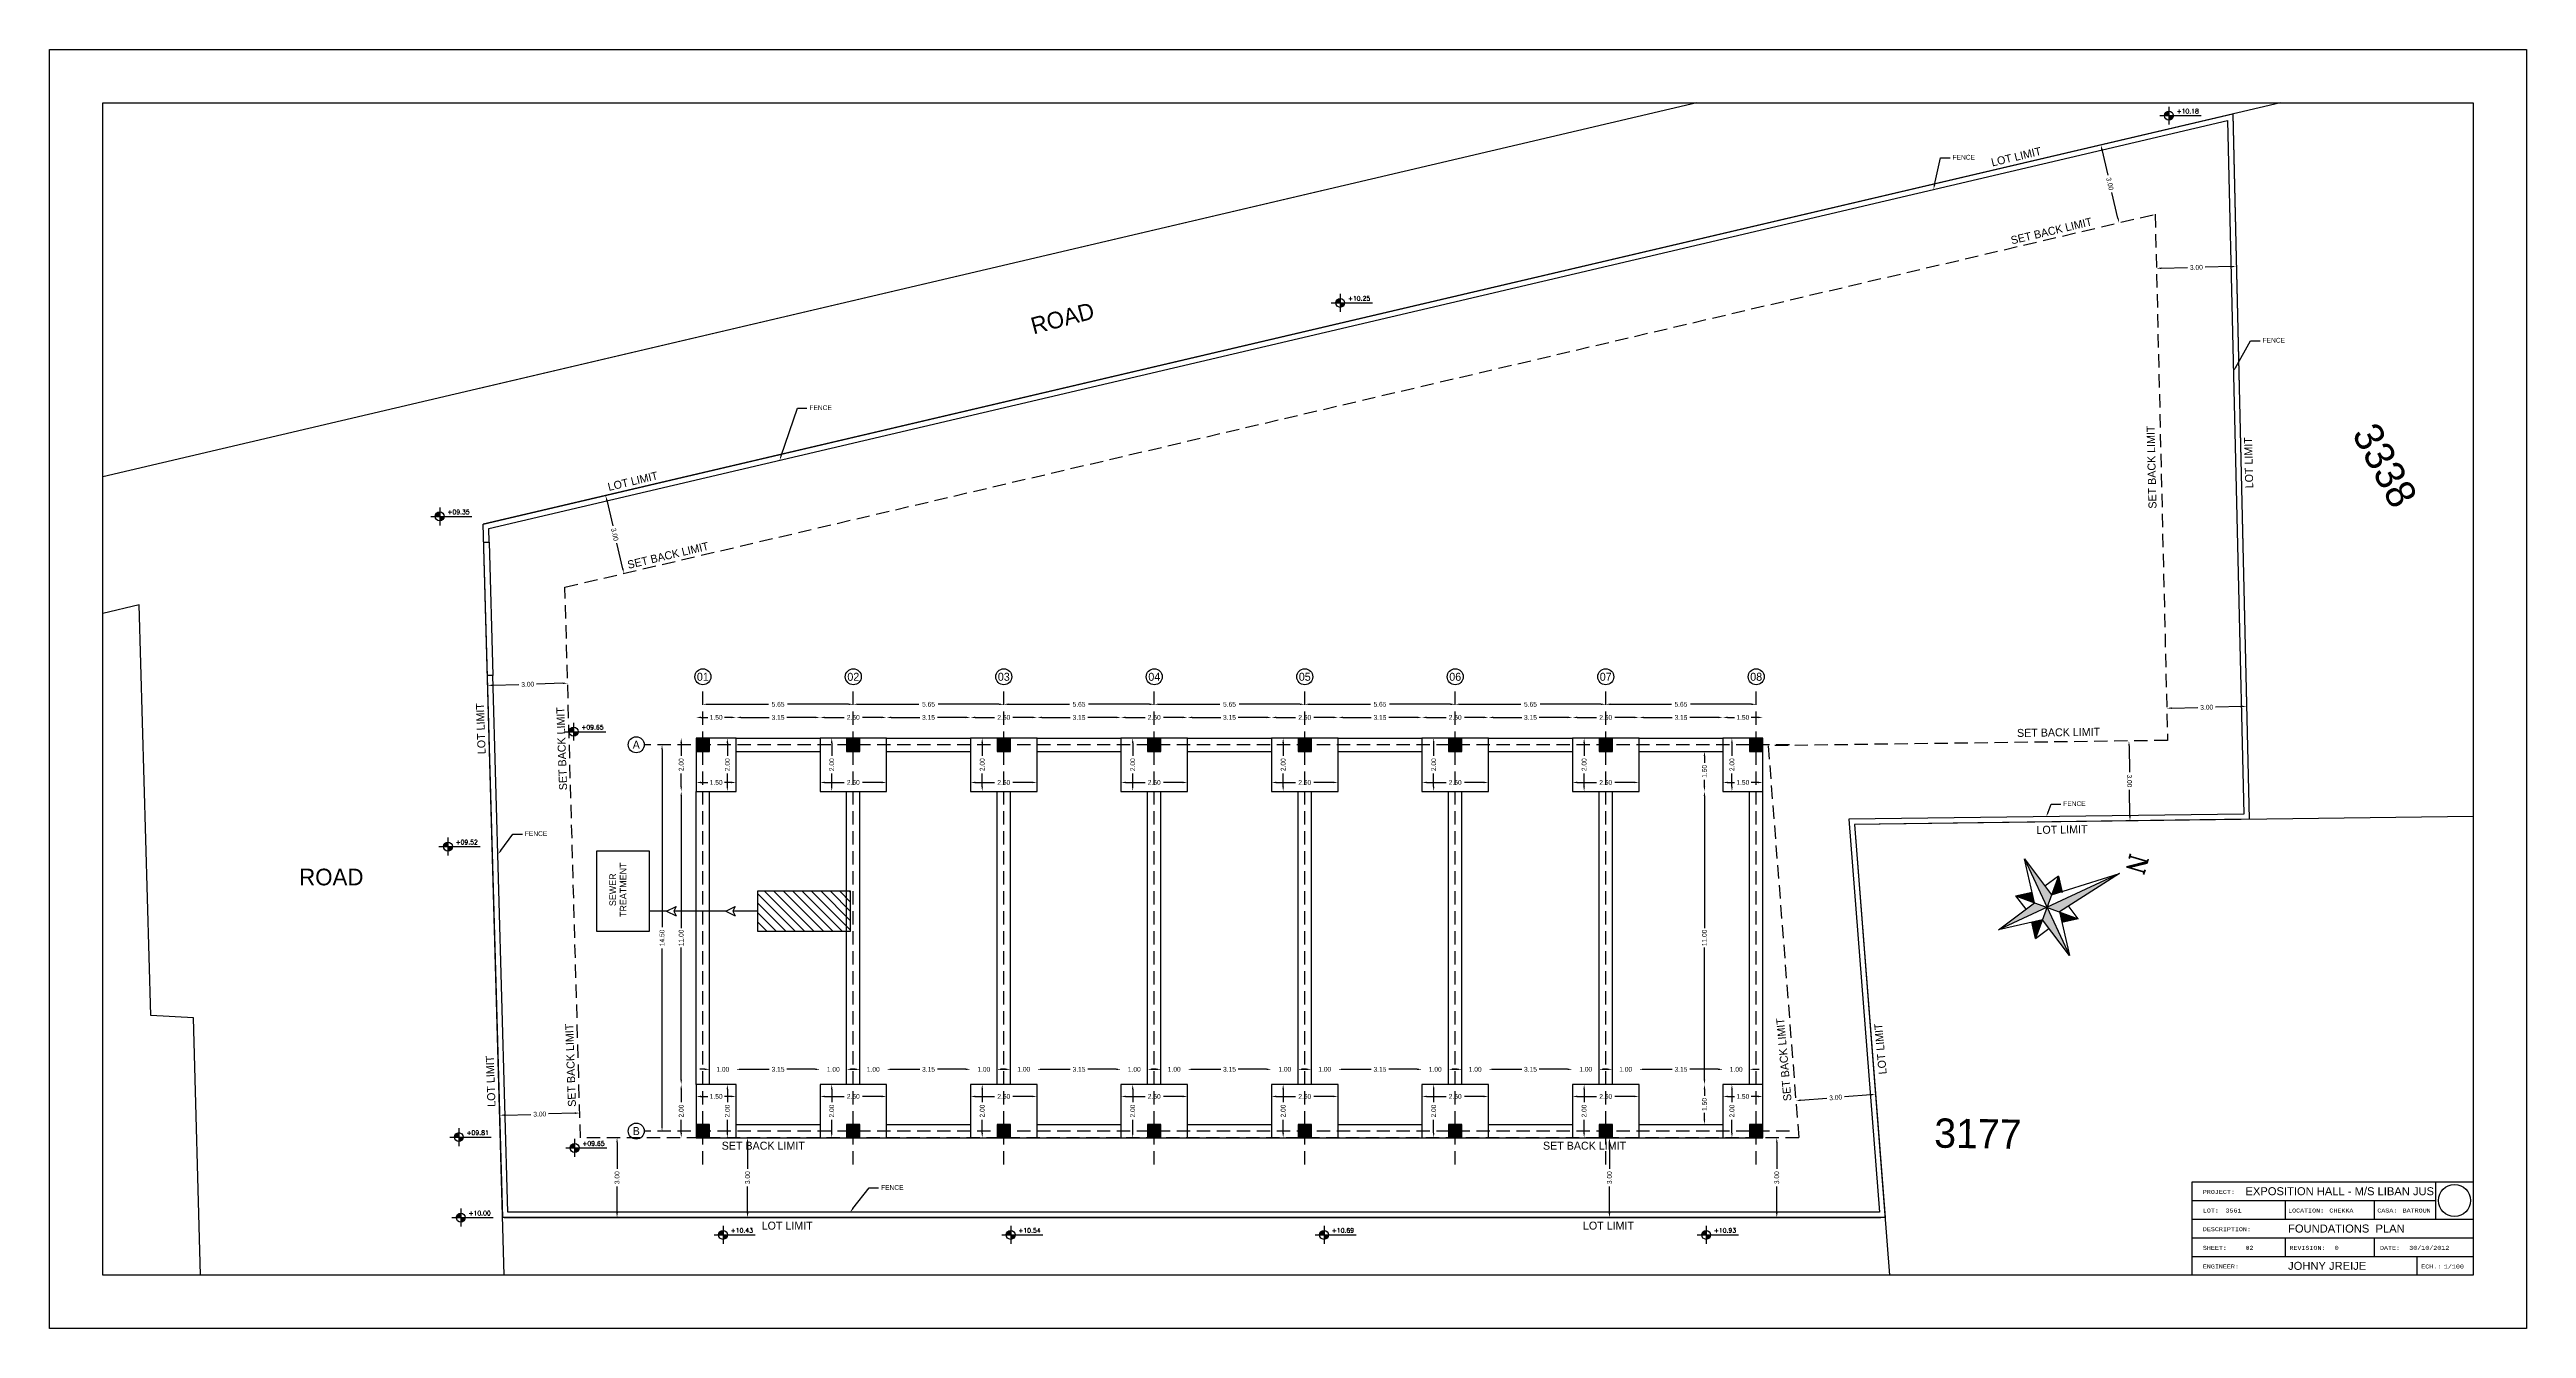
# Model space of a CAD drawing. Header units: metres. Extents: x -353217 to -351774, y -68080 to -67552.
# Drawn here: x -352496.3 to -352403.3, y -67839.9 to -67791.9 of the extents above; entities that cross this region are included whole.
import ezdxf
from ezdxf import colors
from ezdxf.entities.mleader import LeaderData, LeaderLine
from ezdxf.enums import TextEntityAlignment as Align
from ezdxf.math import Vec2, Vec3

# ---------------------------------------------------------------- set-up
doc = ezdxf.new("R2010")
doc.units = ezdxf.units.M
doc.header["$MEASUREMENT"] = 0
doc.header["$PDMODE"] = 2
doc.header["$PDSIZE"] = -0.6
doc.linetypes.add('DASHED', pattern=[0.75, 0.5, -0.25])
for name, color, linetype in [('A-dim', 4, 'Continuous'), ('A-HATCH', 9, 'Continuous'), ('A-levels', 4, 'Continuous'), ('A-TEXT', 6, 'Continuous'), ('A-walls', 5, 'Continuous'), ('CADRE', 8, 'Continuous'), ('CONTOUR', 4, 'Continuous'), ('Dim', 40, 'Continuous'), ('etage courant', 10, 'Continuous'), ('gate', 4, 'Continuous'), ('lot', 3, 'Continuous'), ('proj', 2, 'DASHED'), ('structure', 3, 'Continuous')]:
    doc.layers.add(name, color=color, linetype=linetype)
doc.styles.add('ROMANS', font='romans', dxfattribs={"height": 0.4})
doc.styles.add('ROMANT', font='romant', dxfattribs={"width": 0.75, "height": 3})
doc.styles.add('STYLE1', font='swissi.ttf', dxfattribs={"height": 0.3})
doc.styles.add('STYLE2', font='cour.ttf', dxfattribs={"height": 0.15})
doc.dimstyles.get("Standard").update_dxf_attribs({"dimtxt": 0.18, "dimasz": 0.18, "dimexe": 0.18, "dimexo": 0.0625, "dimgap": 0.09, "dimtad": 0, "dimzin": 0, "dimdsep": 46, "dimtxsty": 'Standard', "dimcen": 0.09, "dimse1": 1, "dimse2": 1, "dimadec": 0, "dimazin": 0, "dimtfac": 1, "dimtix": 1, "dimtofl": 0, "dimtmove": 0, "dimatfit": 3, "dimfxl": 1, "dimtolj": 1, "dimtzin": 0, "dimarcsym": 0})

# ---------------------------------------------------------------- blocks, each defined once
blk = doc.blocks.new('planlev')
h = blk.add_hatch(color=256)
h.paths.add_polyline_path([(0, 0.2, 0.414214), (-0.2, 0), (0, 0)])
h.paths.add_polyline_path([(0.2, 0), (0, 0), (0, -0.2, 0.414214)])
for p, q in [((-0.4, 0), (1.44, 0)), ((0, 0.4), (0, -0.4))]:
    blk.add_line(p, q)
blk.add_circle((0, 0), 0.2)
at = {"style": 'ROMANS'}
for tag, p in [('LEVEL-NOTATION', (0.35, 0.1)), ('FINISH', (0.35, -0.3))]:
    blk.add_attdef(tag, p, '', height=0.2, dxfattribs=at)
blk = doc.blocks.new('*D264')
at = {"layer": 'A-dim', "color": 0, "lineweight": -2, "transparency": 16777216}
for p, q in [((-352479.635, -67815.736), (-352478.645, -67815.708)), ((-352476.996, -67815.662), (-352477.985, -67815.69))]:
    blk.add_line(p, q, dxfattribs=at)
at = {"layer": 'A-dim', "color": 0, "transparency": 16777216}
for points in [[(-352479.636, -67815.706), (-352479.634, -67815.766), (-352479.815, -67815.741)], [(-352476.997, -67815.632), (-352476.995, -67815.692), (-352476.816, -67815.657)]]:
    blk.add_solid(points, dxfattribs=at)
at = {"layer": 'Defpoints', "color": 0, "transparency": 16777216}
for p in [(-352479.916, -67812.14), (-352476.917, -67812.055), (-352479.815, -67815.741)]:
    blk.add_point(p, dxfattribs=at)
at = {"layer": 'A-dim', "color": 0, "transparency": 16777216, "insert": (-352478.315, -67815.699), "char_height": 0.18, "attachment_point": 5, "rotation": 1.60622}
blk.add_mtext('\\A1;3.00', dxfattribs=at)
blk = doc.blocks.new('*D265')
at = {"layer": 'A-dim', "color": 0, "lineweight": -2, "transparency": 16777216}
for p, q in [((-352475.347, -67808.791), (-352475.121, -67809.755)), ((-352474.745, -67811.361), (-352474.971, -67810.397))]:
    blk.add_line(p, q, dxfattribs=at)
at = {"layer": 'A-dim', "color": 0, "transparency": 16777216}
for points in [[(-352475.318, -67808.784), (-352475.376, -67808.798), (-352475.388, -67808.616)], [(-352474.715, -67811.354), (-352474.774, -67811.368), (-352474.704, -67811.537)]]:
    blk.add_solid(points, dxfattribs=at)
at = {"layer": 'Defpoints', "color": 0, "transparency": 16777216}
for p in [(-352475.388, -67808.616), (-352477.602, -67809.135), (-352476.917, -67812.055)]:
    blk.add_point(p, dxfattribs=at)
at = {"layer": 'A-dim', "color": 0, "transparency": 16777216, "insert": (-352475.046, -67810.076), "char_height": 0.18, "attachment_point": 5, "rotation": 283.19475}
blk.add_mtext('\\A1;3.00', dxfattribs=at)
blk = doc.blocks.new('*D266')
at = {"layer": 'A-dim', "color": 0, "lineweight": -2, "transparency": 16777216}
for p, q in [((-352479.182, -67831.869), (-352478.193, -67831.841)), ((-352476.543, -67831.795), (-352477.533, -67831.823))]:
    blk.add_line(p, q, dxfattribs=at)
at = {"layer": 'A-dim', "color": 0, "transparency": 16777216}
for points in [[(-352479.183, -67831.839), (-352479.181, -67831.899), (-352479.362, -67831.874)], [(-352476.544, -67831.765), (-352476.543, -67831.825), (-352476.363, -67831.79)]]:
    blk.add_solid(points, dxfattribs=at)
at = {"layer": 'Defpoints', "color": 0, "transparency": 16777216}
for p in [(-352479.362, -67831.874), (-352479.336, -67832.8), (-352476.337, -67832.716)]:
    blk.add_point(p, dxfattribs=at)
at = {"layer": 'A-dim', "color": 0, "transparency": 16777216, "insert": (-352477.863, -67831.832), "char_height": 0.18, "attachment_point": 5, "rotation": 1.60622}
blk.add_mtext('\\A1;3.00', dxfattribs=at)
blk = doc.blocks.new('*D267')
at = {"layer": 'A-dim', "color": 0, "lineweight": -2, "transparency": 16777216}
for p, q in [((-352474.961, -67832.896), (-352474.961, -67833.886)), ((-352474.961, -67835.536), (-352474.961, -67834.546))]:
    blk.add_line(p, q, dxfattribs=at)
at = {"layer": 'A-dim', "color": 0, "transparency": 16777216}
for points in [[(-352474.991, -67832.896), (-352474.931, -67832.896), (-352474.961, -67832.716)], [(-352474.991, -67835.536), (-352474.931, -67835.536), (-352474.961, -67835.716)]]:
    blk.add_solid(points, dxfattribs=at)
at = {"layer": 'Defpoints', "color": 0, "transparency": 16777216}
for p in [(-352476.337, -67832.716), (-352476.337, -67835.716), (-352474.961, -67835.716)]:
    blk.add_point(p, dxfattribs=at)
at = {"layer": 'A-dim', "color": 0, "transparency": 16777216, "insert": (-352474.961, -67834.216), "char_height": 0.18, "attachment_point": 5, "rotation": 90}
blk.add_mtext('\\A1;3.00', dxfattribs=at)
blk = doc.blocks.new('*D268')
at = {"layer": 'A-dim', "color": 0, "lineweight": -2, "transparency": 16777216}
for p, q in [((-352431.418, -67832.896), (-352431.418, -67833.886)), ((-352431.418, -67835.536), (-352431.418, -67834.546))]:
    blk.add_line(p, q, dxfattribs=at)
at = {"layer": 'A-dim', "color": 0, "transparency": 16777216}
for points in [[(-352431.448, -67832.896), (-352431.388, -67832.896), (-352431.418, -67832.716)], [(-352431.448, -67835.536), (-352431.388, -67835.536), (-352431.418, -67835.716)]]:
    blk.add_solid(points, dxfattribs=at)
at = {"layer": 'Defpoints', "color": 0, "transparency": 16777216}
for p in [(-352430.592, -67832.716), (-352431.418, -67835.716), (-352430.592, -67835.716)]:
    blk.add_point(p, dxfattribs=at)
at = {"layer": 'A-dim', "color": 0, "transparency": 16777216, "insert": (-352431.418, -67834.216), "char_height": 0.18, "attachment_point": 5, "rotation": 90}
blk.add_mtext('\\A1;3.00', dxfattribs=at)
blk = doc.blocks.new('*D269')
at = {"layer": 'A-dim', "color": 0, "lineweight": -2, "transparency": 16777216}
for p, q in [((-352430.522, -67831.31), (-352429.535, -67831.233)), ((-352427.89, -67831.104), (-352428.877, -67831.181))]:
    blk.add_line(p, q, dxfattribs=at)
at = {"layer": 'A-dim', "color": 0, "transparency": 16777216}
for points in [[(-352430.524, -67831.28), (-352430.519, -67831.34), (-352430.701, -67831.324)], [(-352427.892, -67831.075), (-352427.887, -67831.134), (-352427.71, -67831.09)]]:
    blk.add_solid(points, dxfattribs=at)
at = {"layer": 'Defpoints', "color": 0, "transparency": 16777216}
for p in [(-352427.71, -67831.09), (-352430.592, -67832.716), (-352427.602, -67832.483)]:
    blk.add_point(p, dxfattribs=at)
at = {"layer": 'A-dim', "color": 0, "transparency": 16777216, "insert": (-352429.206, -67831.207), "char_height": 0.18, "attachment_point": 5, "rotation": 4.46254}
blk.add_mtext('\\A1;3.00', dxfattribs=at)
blk = doc.blocks.new('*D270')
at = {"layer": 'A-dim', "color": 0, "lineweight": -2, "transparency": 16777216}
for p, q in [((-352418.193, -67818.006), (-352418.18, -67818.996)), ((-352418.158, -67820.646), (-352418.171, -67819.656))]:
    blk.add_line(p, q, dxfattribs=at)
at = {"layer": 'A-dim', "color": 0, "transparency": 16777216}
for points in [[(-352418.163, -67818.006), (-352418.223, -67818.006), (-352418.195, -67817.826)], [(-352418.128, -67820.645), (-352418.188, -67820.646), (-352418.156, -67820.826)]]:
    blk.add_solid(points, dxfattribs=at)
at = {"layer": 'Defpoints', "color": 0, "transparency": 16777216}
for p in [(-352416.747, -67817.807), (-352418.156, -67820.826), (-352416.708, -67820.807)]:
    blk.add_point(p, dxfattribs=at)
at = {"layer": 'A-dim', "color": 0, "transparency": 16777216, "insert": (-352418.175, -67819.326), "char_height": 0.18, "attachment_point": 5, "rotation": 270.7551}
blk.add_mtext('\\A1;3.00', dxfattribs=at)
blk = doc.blocks.new('*D271')
at = {"layer": 'A-dim', "color": 0, "lineweight": -2, "transparency": 16777216}
for p, q in [((-352416.596, -67816.593), (-352415.606, -67816.57)), ((-352413.956, -67816.531), (-352414.946, -67816.554))]:
    blk.add_line(p, q, dxfattribs=at)
at = {"layer": 'A-dim', "color": 0, "transparency": 16777216}
for points in [[(-352413.957, -67816.501), (-352413.956, -67816.561), (-352413.776, -67816.527)], [(-352416.596, -67816.563), (-352416.595, -67816.623), (-352416.776, -67816.597)]]:
    blk.add_solid(points, dxfattribs=at)
at = {"layer": 'Defpoints', "color": 0, "transparency": 16777216}
for p in [(-352413.776, -67816.527), (-352416.747, -67817.807), (-352413.748, -67817.736)]:
    blk.add_point(p, dxfattribs=at)
at = {"layer": 'A-dim', "color": 0, "transparency": 16777216, "insert": (-352415.276, -67816.562), "char_height": 0.18, "attachment_point": 5, "rotation": 1.34439}
blk.add_mtext('\\A1;3.00', dxfattribs=at)
blk = doc.blocks.new('*D272')
at = {"layer": 'A-dim', "color": 0, "lineweight": -2, "transparency": 16777216}
for p, q in [((-352419.21, -67795.632), (-352418.984, -67796.594)), ((-352418.608, -67798.2), (-352418.833, -67797.237))]:
    blk.add_line(p, q, dxfattribs=at)
at = {"layer": 'A-dim', "color": 0, "transparency": 16777216}
for points in [[(-352419.18, -67795.625), (-352419.239, -67795.639), (-352419.251, -67795.456)], [(-352418.578, -67798.193), (-352418.637, -67798.207), (-352418.567, -67798.375)]]:
    blk.add_solid(points, dxfattribs=at)
at = {"layer": 'Defpoints', "color": 0, "transparency": 16777216}
for p in [(-352417.895, -67795.139), (-352419.251, -67795.456), (-352417.211, -67798.057)]:
    blk.add_point(p, dxfattribs=at)
at = {"layer": 'A-dim', "color": 0, "transparency": 16777216, "insert": (-352418.909, -67796.916), "char_height": 0.18, "attachment_point": 5, "rotation": 283.19276}
blk.add_mtext('\\A1;3.00', dxfattribs=at)
blk = doc.blocks.new('*D273')
at = {"layer": 'A-dim', "color": 0, "lineweight": -2, "transparency": 16777216}
for p, q in [((-352416.983, -67800.083), (-352415.993, -67800.06)), ((-352414.344, -67800.021), (-352415.334, -67800.044))]:
    blk.add_line(p, q, dxfattribs=at)
at = {"layer": 'A-dim', "color": 0, "transparency": 16777216}
for points in [[(-352416.984, -67800.053), (-352416.982, -67800.113), (-352417.163, -67800.087)], [(-352414.345, -67799.991), (-352414.343, -67800.051), (-352414.164, -67800.017)]]:
    blk.add_solid(points, dxfattribs=at)
at = {"layer": 'Defpoints', "color": 0, "transparency": 16777216}
for p in [(-352417.211, -67798.057), (-352414.211, -67797.987), (-352414.164, -67800.017)]:
    blk.add_point(p, dxfattribs=at)
at = {"layer": 'A-dim', "color": 0, "transparency": 16777216, "insert": (-352415.663, -67800.052), "char_height": 0.18, "attachment_point": 5, "rotation": 1.34439}
blk.add_mtext('\\A1;3.00', dxfattribs=at)
blk = doc.blocks.new('*D274')
at = {"layer": 'A-dim', "color": 0, "lineweight": -2, "transparency": 16777216}
for p, q in [((-352470.061, -67832.896), (-352470.061, -67833.886)), ((-352470.061, -67835.536), (-352470.061, -67834.546))]:
    blk.add_line(p, q, dxfattribs=at)
at = {"layer": 'A-dim', "color": 0, "transparency": 16777216}
for points in [[(-352470.091, -67832.896), (-352470.031, -67832.896), (-352470.061, -67832.716)], [(-352470.091, -67835.536), (-352470.031, -67835.536), (-352470.061, -67835.716)]]:
    blk.add_solid(points, dxfattribs=at)
at = {"layer": 'Defpoints', "color": 0, "transparency": 16777216}
for p in [(-352472.191, -67832.716), (-352472.191, -67835.716), (-352470.061, -67835.716)]:
    blk.add_point(p, dxfattribs=at)
at = {"layer": 'A-dim', "color": 0, "transparency": 16777216, "insert": (-352470.061, -67834.216), "char_height": 0.18, "attachment_point": 5, "rotation": 90}
blk.add_mtext('\\A1;3.00', dxfattribs=at)
blk = doc.blocks.new('*D275')
at = {"layer": 'A-dim', "color": 0, "lineweight": -2, "transparency": 16777216}
for p, q in [((-352437.7, -67832.896), (-352437.7, -67833.886)), ((-352437.7, -67835.536), (-352437.7, -67834.546))]:
    blk.add_line(p, q, dxfattribs=at)
at = {"layer": 'A-dim', "color": 0, "transparency": 16777216}
for points in [[(-352437.73, -67832.896), (-352437.67, -67832.896), (-352437.7, -67832.716)], [(-352437.73, -67835.536), (-352437.67, -67835.536), (-352437.7, -67835.716)]]:
    blk.add_solid(points, dxfattribs=at)
at = {"layer": 'Defpoints', "color": 0, "transparency": 16777216}
for p in [(-352437.591, -67832.716), (-352437.7, -67835.716), (-352437.591, -67835.716)]:
    blk.add_point(p, dxfattribs=at)
at = {"layer": 'A-dim', "color": 0, "transparency": 16777216, "insert": (-352437.7, -67834.216), "char_height": 0.18, "attachment_point": 5, "rotation": 90}
blk.add_mtext('\\A1;3.00', dxfattribs=at)
blk = doc.blocks.new('*D276')
at = {"layer": 'A-dim', "color": 0, "lineweight": -2, "transparency": 16777216}
for p, q in [((-352471.811, -67816.942), (-352471.556, -67816.942)), ((-352470.671, -67816.942), (-352470.926, -67816.942))]:
    blk.add_line(p, q, dxfattribs=at)
at = {"layer": 'A-dim', "color": 0, "transparency": 16777216}
for points in [[(-352471.811, -67816.912), (-352471.811, -67816.972), (-352471.991, -67816.942)], [(-352470.671, -67816.912), (-352470.671, -67816.972), (-352470.491, -67816.942)]]:
    blk.add_solid(points, dxfattribs=at)
at = {"layer": 'Defpoints', "color": 0, "transparency": 16777216}
for p in [(-352470.491, -67816.942), (-352471.991, -67817.716), (-352470.491, -67817.716)]:
    blk.add_point(p, dxfattribs=at)
at = {"layer": 'A-dim', "color": 0, "transparency": 16777216, "insert": (-352471.241, -67816.942), "char_height": 0.18, "attachment_point": 5}
blk.add_mtext('\\A1;1.50', dxfattribs=at)
blk = doc.blocks.new('*D277')
at = {"layer": 'A-dim', "color": 0, "lineweight": -2, "transparency": 16777216}
for p, q in [((-352470.311, -67816.942), (-352469.246, -67816.942)), ((-352467.521, -67816.942), (-352468.586, -67816.942))]:
    blk.add_line(p, q, dxfattribs=at)
at = {"layer": 'A-dim', "color": 0, "transparency": 16777216}
for points in [[(-352470.311, -67816.912), (-352470.311, -67816.972), (-352470.491, -67816.942)], [(-352467.521, -67816.912), (-352467.521, -67816.972), (-352467.341, -67816.942)]]:
    blk.add_solid(points, dxfattribs=at)
at = {"layer": 'Defpoints', "color": 0, "transparency": 16777216}
for p in [(-352467.341, -67816.942), (-352470.491, -67817.716), (-352467.341, -67817.716)]:
    blk.add_point(p, dxfattribs=at)
at = {"layer": 'A-dim', "color": 0, "transparency": 16777216, "insert": (-352468.916, -67816.942), "char_height": 0.18, "attachment_point": 5}
blk.add_mtext('\\A1;3.15', dxfattribs=at)
blk = doc.blocks.new('*D278')
at = {"layer": 'A-dim', "color": 0, "lineweight": -2, "transparency": 16777216}
for p, q in [((-352467.161, -67816.942), (-352466.436, -67816.942)), ((-352465.021, -67816.942), (-352465.746, -67816.942))]:
    blk.add_line(p, q, dxfattribs=at)
at = {"layer": 'A-dim', "color": 0, "transparency": 16777216}
for points in [[(-352467.161, -67816.912), (-352467.161, -67816.972), (-352467.341, -67816.942)], [(-352465.021, -67816.912), (-352465.021, -67816.972), (-352464.841, -67816.942)]]:
    blk.add_solid(points, dxfattribs=at)
at = {"layer": 'Defpoints', "color": 0, "transparency": 16777216}
for p in [(-352464.841, -67816.942), (-352467.341, -67817.716), (-352464.841, -67817.716)]:
    blk.add_point(p, dxfattribs=at)
at = {"layer": 'A-dim', "color": 0, "transparency": 16777216, "insert": (-352466.091, -67816.942), "char_height": 0.18, "attachment_point": 5}
blk.add_mtext('\\A1;2.50', dxfattribs=at)
blk = doc.blocks.new('*D279')
at = {"layer": 'A-dim', "color": 0, "lineweight": -2, "transparency": 16777216}
for p, q in [((-352464.661, -67816.942), (-352463.596, -67816.942)), ((-352461.871, -67816.942), (-352462.936, -67816.942))]:
    blk.add_line(p, q, dxfattribs=at)
at = {"layer": 'A-dim', "color": 0, "transparency": 16777216}
for points in [[(-352464.661, -67816.912), (-352464.661, -67816.972), (-352464.841, -67816.942)], [(-352461.871, -67816.912), (-352461.871, -67816.972), (-352461.691, -67816.942)]]:
    blk.add_solid(points, dxfattribs=at)
at = {"layer": 'Defpoints', "color": 0, "transparency": 16777216}
for p in [(-352461.691, -67816.942), (-352464.841, -67817.716), (-352461.691, -67817.716)]:
    blk.add_point(p, dxfattribs=at)
at = {"layer": 'A-dim', "color": 0, "transparency": 16777216, "insert": (-352463.266, -67816.942), "char_height": 0.18, "attachment_point": 5}
blk.add_mtext('\\A1;3.15', dxfattribs=at)
blk = doc.blocks.new('*D280')
at = {"layer": 'A-dim', "color": 0, "lineweight": -2, "transparency": 16777216}
for p, q in [((-352461.511, -67816.942), (-352460.786, -67816.942)), ((-352459.371, -67816.942), (-352460.096, -67816.942))]:
    blk.add_line(p, q, dxfattribs=at)
at = {"layer": 'A-dim', "color": 0, "transparency": 16777216}
for points in [[(-352461.511, -67816.912), (-352461.511, -67816.972), (-352461.691, -67816.942)], [(-352459.371, -67816.912), (-352459.371, -67816.972), (-352459.191, -67816.942)]]:
    blk.add_solid(points, dxfattribs=at)
at = {"layer": 'Defpoints', "color": 0, "transparency": 16777216}
for p in [(-352459.191, -67816.942), (-352461.691, -67817.716), (-352459.191, -67817.716)]:
    blk.add_point(p, dxfattribs=at)
at = {"layer": 'A-dim', "color": 0, "transparency": 16777216, "insert": (-352460.441, -67816.942), "char_height": 0.18, "attachment_point": 5}
blk.add_mtext('\\A1;2.50', dxfattribs=at)
blk = doc.blocks.new('*D281')
at = {"layer": 'A-dim', "color": 0, "lineweight": -2, "transparency": 16777216}
for p, q in [((-352459.011, -67816.942), (-352457.946, -67816.942)), ((-352456.221, -67816.942), (-352457.286, -67816.942))]:
    blk.add_line(p, q, dxfattribs=at)
at = {"layer": 'A-dim', "color": 0, "transparency": 16777216}
for points in [[(-352459.011, -67816.912), (-352459.011, -67816.972), (-352459.191, -67816.942)], [(-352456.221, -67816.912), (-352456.221, -67816.972), (-352456.041, -67816.942)]]:
    blk.add_solid(points, dxfattribs=at)
at = {"layer": 'Defpoints', "color": 0, "transparency": 16777216}
for p in [(-352456.041, -67816.942), (-352459.191, -67817.716), (-352456.041, -67817.716)]:
    blk.add_point(p, dxfattribs=at)
at = {"layer": 'A-dim', "color": 0, "transparency": 16777216, "insert": (-352457.616, -67816.942), "char_height": 0.18, "attachment_point": 5}
blk.add_mtext('\\A1;3.15', dxfattribs=at)
blk = doc.blocks.new('*D282')
at = {"layer": 'A-dim', "color": 0, "lineweight": -2, "transparency": 16777216}
for p, q in [((-352455.861, -67816.942), (-352455.136, -67816.942)), ((-352453.721, -67816.942), (-352454.446, -67816.942))]:
    blk.add_line(p, q, dxfattribs=at)
at = {"layer": 'A-dim', "color": 0, "transparency": 16777216}
for points in [[(-352455.861, -67816.912), (-352455.861, -67816.972), (-352456.041, -67816.942)], [(-352453.721, -67816.912), (-352453.721, -67816.972), (-352453.541, -67816.942)]]:
    blk.add_solid(points, dxfattribs=at)
at = {"layer": 'Defpoints', "color": 0, "transparency": 16777216}
for p in [(-352453.541, -67816.942), (-352456.041, -67817.716), (-352453.541, -67818.216)]:
    blk.add_point(p, dxfattribs=at)
at = {"layer": 'A-dim', "color": 0, "transparency": 16777216, "insert": (-352454.791, -67816.942), "char_height": 0.18, "attachment_point": 5}
blk.add_mtext('\\A1;2.50', dxfattribs=at)
blk = doc.blocks.new('*D283')
at = {"layer": 'A-dim', "color": 0, "lineweight": -2, "transparency": 16777216}
for p, q in [((-352453.361, -67816.942), (-352452.296, -67816.942)), ((-352450.571, -67816.942), (-352451.636, -67816.942))]:
    blk.add_line(p, q, dxfattribs=at)
at = {"layer": 'A-dim', "color": 0, "transparency": 16777216}
for points in [[(-352453.361, -67816.912), (-352453.361, -67816.972), (-352453.541, -67816.942)], [(-352450.571, -67816.912), (-352450.571, -67816.972), (-352450.391, -67816.942)]]:
    blk.add_solid(points, dxfattribs=at)
at = {"layer": 'Defpoints', "color": 0, "transparency": 16777216}
for p in [(-352450.391, -67816.942), (-352453.541, -67818.216), (-352450.391, -67817.716)]:
    blk.add_point(p, dxfattribs=at)
at = {"layer": 'A-dim', "color": 0, "transparency": 16777216, "insert": (-352451.966, -67816.942), "char_height": 0.18, "attachment_point": 5}
blk.add_mtext('\\A1;3.15', dxfattribs=at)
blk = doc.blocks.new('*D284')
at = {"layer": 'A-dim', "color": 0, "lineweight": -2, "transparency": 16777216}
for p, q in [((-352450.211, -67816.942), (-352449.486, -67816.942)), ((-352448.071, -67816.942), (-352448.796, -67816.942))]:
    blk.add_line(p, q, dxfattribs=at)
at = {"layer": 'A-dim', "color": 0, "transparency": 16777216}
for points in [[(-352450.211, -67816.912), (-352450.211, -67816.972), (-352450.391, -67816.942)], [(-352448.071, -67816.912), (-352448.071, -67816.972), (-352447.891, -67816.942)]]:
    blk.add_solid(points, dxfattribs=at)
at = {"layer": 'Defpoints', "color": 0, "transparency": 16777216}
for p in [(-352447.891, -67816.942), (-352450.391, -67817.716), (-352447.891, -67817.716)]:
    blk.add_point(p, dxfattribs=at)
at = {"layer": 'A-dim', "color": 0, "transparency": 16777216, "insert": (-352449.141, -67816.942), "char_height": 0.18, "attachment_point": 5}
blk.add_mtext('\\A1;2.50', dxfattribs=at)
blk = doc.blocks.new('*D285')
at = {"layer": 'A-dim', "color": 0, "lineweight": -2, "transparency": 16777216}
for p, q in [((-352447.711, -67816.942), (-352446.646, -67816.942)), ((-352444.921, -67816.942), (-352445.986, -67816.942))]:
    blk.add_line(p, q, dxfattribs=at)
at = {"layer": 'A-dim', "color": 0, "transparency": 16777216}
for points in [[(-352447.711, -67816.912), (-352447.711, -67816.972), (-352447.891, -67816.942)], [(-352444.921, -67816.912), (-352444.921, -67816.972), (-352444.741, -67816.942)]]:
    blk.add_solid(points, dxfattribs=at)
at = {"layer": 'Defpoints', "color": 0, "transparency": 16777216}
for p in [(-352444.741, -67816.942), (-352447.891, -67817.716), (-352444.741, -67817.716)]:
    blk.add_point(p, dxfattribs=at)
at = {"layer": 'A-dim', "color": 0, "transparency": 16777216, "insert": (-352446.316, -67816.942), "char_height": 0.18, "attachment_point": 5}
blk.add_mtext('\\A1;3.15', dxfattribs=at)
blk = doc.blocks.new('*D286')
at = {"layer": 'A-dim', "color": 0, "lineweight": -2, "transparency": 16777216}
for p, q in [((-352444.561, -67816.942), (-352443.836, -67816.942)), ((-352442.421, -67816.942), (-352443.146, -67816.942))]:
    blk.add_line(p, q, dxfattribs=at)
at = {"layer": 'A-dim', "color": 0, "transparency": 16777216}
for points in [[(-352444.561, -67816.912), (-352444.561, -67816.972), (-352444.741, -67816.942)], [(-352442.421, -67816.912), (-352442.421, -67816.972), (-352442.241, -67816.942)]]:
    blk.add_solid(points, dxfattribs=at)
at = {"layer": 'Defpoints', "color": 0, "transparency": 16777216}
for p in [(-352442.241, -67816.942), (-352444.741, -67817.716), (-352442.241, -67817.716)]:
    blk.add_point(p, dxfattribs=at)
at = {"layer": 'A-dim', "color": 0, "transparency": 16777216, "insert": (-352443.491, -67816.942), "char_height": 0.18, "attachment_point": 5}
blk.add_mtext('\\A1;2.50', dxfattribs=at)
blk = doc.blocks.new('*D287')
at = {"layer": 'A-dim', "color": 0, "lineweight": -2, "transparency": 16777216}
for p, q in [((-352442.061, -67816.942), (-352440.996, -67816.942)), ((-352439.271, -67816.942), (-352440.336, -67816.942))]:
    blk.add_line(p, q, dxfattribs=at)
at = {"layer": 'A-dim', "color": 0, "transparency": 16777216}
for points in [[(-352442.061, -67816.912), (-352442.061, -67816.972), (-352442.241, -67816.942)], [(-352439.271, -67816.912), (-352439.271, -67816.972), (-352439.091, -67816.942)]]:
    blk.add_solid(points, dxfattribs=at)
at = {"layer": 'Defpoints', "color": 0, "transparency": 16777216}
for p in [(-352439.091, -67816.942), (-352442.241, -67817.716), (-352439.091, -67817.716)]:
    blk.add_point(p, dxfattribs=at)
at = {"layer": 'A-dim', "color": 0, "transparency": 16777216, "insert": (-352440.666, -67816.942), "char_height": 0.18, "attachment_point": 5}
blk.add_mtext('\\A1;3.15', dxfattribs=at)
blk = doc.blocks.new('*D288')
at = {"layer": 'A-dim', "color": 0, "lineweight": -2, "transparency": 16777216}
for p, q in [((-352438.911, -67816.942), (-352438.186, -67816.942)), ((-352436.771, -67816.942), (-352437.496, -67816.942))]:
    blk.add_line(p, q, dxfattribs=at)
at = {"layer": 'A-dim', "color": 0, "transparency": 16777216}
for points in [[(-352438.911, -67816.912), (-352438.911, -67816.972), (-352439.091, -67816.942)], [(-352436.771, -67816.912), (-352436.771, -67816.972), (-352436.591, -67816.942)]]:
    blk.add_solid(points, dxfattribs=at)
at = {"layer": 'Defpoints', "color": 0, "transparency": 16777216}
for p in [(-352436.591, -67816.942), (-352439.091, -67817.716), (-352436.591, -67817.716)]:
    blk.add_point(p, dxfattribs=at)
at = {"layer": 'A-dim', "color": 0, "transparency": 16777216, "insert": (-352437.841, -67816.942), "char_height": 0.18, "attachment_point": 5}
blk.add_mtext('\\A1;2.50', dxfattribs=at)
blk = doc.blocks.new('*D289')
at = {"layer": 'A-dim', "color": 0, "lineweight": -2, "transparency": 16777216}
for p, q in [((-352436.411, -67816.942), (-352435.346, -67816.942)), ((-352433.621, -67816.942), (-352434.686, -67816.942))]:
    blk.add_line(p, q, dxfattribs=at)
at = {"layer": 'A-dim', "color": 0, "transparency": 16777216}
for points in [[(-352436.411, -67816.912), (-352436.411, -67816.972), (-352436.591, -67816.942)], [(-352433.621, -67816.912), (-352433.621, -67816.972), (-352433.441, -67816.942)]]:
    blk.add_solid(points, dxfattribs=at)
at = {"layer": 'Defpoints', "color": 0, "transparency": 16777216}
for p in [(-352433.441, -67816.942), (-352436.591, -67817.716), (-352433.441, -67817.716)]:
    blk.add_point(p, dxfattribs=at)
at = {"layer": 'A-dim', "color": 0, "transparency": 16777216, "insert": (-352435.016, -67816.942), "char_height": 0.18, "attachment_point": 5}
blk.add_mtext('\\A1;3.15', dxfattribs=at)
blk = doc.blocks.new('*D290')
at = {"layer": 'A-dim', "color": 0, "lineweight": -2, "transparency": 16777216}
for p, q in [((-352433.261, -67816.942), (-352433.006, -67816.942)), ((-352432.121, -67816.942), (-352432.376, -67816.942))]:
    blk.add_line(p, q, dxfattribs=at)
at = {"layer": 'A-dim', "color": 0, "transparency": 16777216}
for points in [[(-352433.261, -67816.912), (-352433.261, -67816.972), (-352433.441, -67816.942)], [(-352432.121, -67816.912), (-352432.121, -67816.972), (-352431.941, -67816.942)]]:
    blk.add_solid(points, dxfattribs=at)
at = {"layer": 'Defpoints', "color": 0, "transparency": 16777216}
for p in [(-352431.941, -67816.942), (-352433.441, -67817.716), (-352431.941, -67817.716)]:
    blk.add_point(p, dxfattribs=at)
at = {"layer": 'A-dim', "color": 0, "transparency": 16777216, "insert": (-352432.691, -67816.942), "char_height": 0.18, "attachment_point": 5}
blk.add_mtext('\\A1;1.50', dxfattribs=at)
blk = doc.blocks.new('*D291')
at = {"layer": 'A-dim', "color": 0, "lineweight": -2, "transparency": 16777216}
for p, q in [((-352472.553, -67817.896), (-352472.553, -67818.386)), ((-352472.553, -67819.536), (-352472.553, -67819.046))]:
    blk.add_line(p, q, dxfattribs=at)
at = {"layer": 'A-dim', "color": 0, "transparency": 16777216}
for points in [[(-352472.583, -67817.896), (-352472.523, -67817.896), (-352472.553, -67817.716)], [(-352472.583, -67819.536), (-352472.523, -67819.536), (-352472.553, -67819.716)]]:
    blk.add_solid(points, dxfattribs=at)
at = {"layer": 'Defpoints', "color": 0, "transparency": 16777216}
for p in [(-352471.991, -67817.716), (-352472.553, -67819.716), (-352471.991, -67819.716)]:
    blk.add_point(p, dxfattribs=at)
at = {"layer": 'A-dim', "color": 0, "transparency": 16777216, "insert": (-352472.553, -67818.716), "char_height": 0.18, "attachment_point": 5, "rotation": 90}
blk.add_mtext('\\A1;2.00', dxfattribs=at)
blk = doc.blocks.new('*D292')
at = {"layer": 'A-dim', "color": 0, "lineweight": -2, "transparency": 16777216}
for p, q in [((-352472.553, -67819.896), (-352472.553, -67824.856)), ((-352472.553, -67830.536), (-352472.553, -67825.576))]:
    blk.add_line(p, q, dxfattribs=at)
at = {"layer": 'A-dim', "color": 0, "transparency": 16777216}
for points in [[(-352472.583, -67819.896), (-352472.523, -67819.896), (-352472.553, -67819.716)], [(-352472.583, -67830.536), (-352472.523, -67830.536), (-352472.553, -67830.716)]]:
    blk.add_solid(points, dxfattribs=at)
at = {"layer": 'Defpoints', "color": 0, "transparency": 16777216}
for p in [(-352471.991, -67819.716), (-352472.553, -67830.716), (-352471.991, -67830.716)]:
    blk.add_point(p, dxfattribs=at)
at = {"layer": 'A-dim', "color": 0, "transparency": 16777216, "insert": (-352472.553, -67825.216), "char_height": 0.18, "attachment_point": 5, "rotation": 90}
blk.add_mtext('\\A1;11.00', dxfattribs=at)
blk = doc.blocks.new('*D293')
at = {"layer": 'A-dim', "color": 0, "lineweight": -2, "transparency": 16777216}
for p, q in [((-352472.553, -67830.896), (-352472.553, -67831.386)), ((-352472.553, -67832.536), (-352472.553, -67832.046))]:
    blk.add_line(p, q, dxfattribs=at)
at = {"layer": 'A-dim', "color": 0, "transparency": 16777216}
for points in [[(-352472.583, -67830.896), (-352472.523, -67830.896), (-352472.553, -67830.716)], [(-352472.583, -67832.536), (-352472.523, -67832.536), (-352472.553, -67832.716)]]:
    blk.add_solid(points, dxfattribs=at)
at = {"layer": 'Defpoints', "color": 0, "transparency": 16777216}
for p in [(-352471.991, -67830.716), (-352472.553, -67832.716), (-352471.991, -67832.716)]:
    blk.add_point(p, dxfattribs=at)
at = {"layer": 'A-dim', "color": 0, "transparency": 16777216, "insert": (-352472.553, -67831.716), "char_height": 0.18, "attachment_point": 5, "rotation": 90}
blk.add_mtext('\\A1;2.00', dxfattribs=at)
blk = doc.blocks.new('*D294')
at = {"layer": 'A-dim', "color": 0, "lineweight": -2, "transparency": 16777216}
for p, q in [((-352471.671, -67830.15), (-352471.851, -67830.15)), ((-352470.311, -67830.15), (-352470.131, -67830.15))]:
    blk.add_line(p, q, dxfattribs=at)
at = {"layer": 'A-dim', "color": 0, "transparency": 16777216}
for points in [[(-352471.671, -67830.12), (-352471.671, -67830.18), (-352471.491, -67830.15)], [(-352470.311, -67830.12), (-352470.311, -67830.18), (-352470.491, -67830.15)]]:
    blk.add_solid(points, dxfattribs=at)
at = {"layer": 'Defpoints', "color": 0, "transparency": 16777216}
for p in [(-352470.491, -67830.15), (-352471.491, -67830.716), (-352470.491, -67830.716)]:
    blk.add_point(p, dxfattribs=at)
at = {"layer": 'A-dim', "color": 0, "transparency": 16777216, "insert": (-352470.991, -67830.15), "char_height": 0.18, "attachment_point": 5}
blk.add_mtext('\\A1;1.00', dxfattribs=at)
blk = doc.blocks.new('*D295')
at = {"layer": 'A-dim', "color": 0, "lineweight": -2, "transparency": 16777216}
for p, q in [((-352470.311, -67830.15), (-352469.246, -67830.15)), ((-352467.521, -67830.15), (-352468.586, -67830.15))]:
    blk.add_line(p, q, dxfattribs=at)
at = {"layer": 'A-dim', "color": 0, "transparency": 16777216}
for points in [[(-352470.311, -67830.12), (-352470.311, -67830.18), (-352470.491, -67830.15)], [(-352467.521, -67830.12), (-352467.521, -67830.18), (-352467.341, -67830.15)]]:
    blk.add_solid(points, dxfattribs=at)
at = {"layer": 'Defpoints', "color": 0, "transparency": 16777216}
for p in [(-352467.341, -67830.15), (-352470.491, -67830.716), (-352467.341, -67830.716)]:
    blk.add_point(p, dxfattribs=at)
at = {"layer": 'A-dim', "color": 0, "transparency": 16777216, "insert": (-352468.916, -67830.15), "char_height": 0.18, "attachment_point": 5}
blk.add_mtext('\\A1;3.15', dxfattribs=at)
blk = doc.blocks.new('*D296')
at = {"layer": 'A-dim', "color": 0, "lineweight": -2, "transparency": 16777216}
for p, q in [((-352467.521, -67830.15), (-352467.701, -67830.15)), ((-352466.161, -67830.15), (-352465.981, -67830.15))]:
    blk.add_line(p, q, dxfattribs=at)
at = {"layer": 'A-dim', "color": 0, "transparency": 16777216}
for points in [[(-352467.521, -67830.12), (-352467.521, -67830.18), (-352467.341, -67830.15)], [(-352466.161, -67830.12), (-352466.161, -67830.18), (-352466.341, -67830.15)]]:
    blk.add_solid(points, dxfattribs=at)
at = {"layer": 'Defpoints', "color": 0, "transparency": 16777216}
for p in [(-352466.341, -67830.15), (-352467.341, -67830.716), (-352466.341, -67830.716)]:
    blk.add_point(p, dxfattribs=at)
at = {"layer": 'A-dim', "color": 0, "transparency": 16777216, "insert": (-352466.841, -67830.15), "char_height": 0.18, "attachment_point": 5}
blk.add_mtext('\\A1;1.00', dxfattribs=at)
blk = doc.blocks.new('*D297')
at = {"layer": 'A-dim', "color": 0, "lineweight": -2, "transparency": 16777216}
for p, q in [((-352466.021, -67830.15), (-352466.201, -67830.15)), ((-352464.661, -67830.15), (-352464.481, -67830.15))]:
    blk.add_line(p, q, dxfattribs=at)
at = {"layer": 'A-dim', "color": 0, "transparency": 16777216}
for points in [[(-352466.021, -67830.12), (-352466.021, -67830.18), (-352465.841, -67830.15)], [(-352464.661, -67830.12), (-352464.661, -67830.18), (-352464.841, -67830.15)]]:
    blk.add_solid(points, dxfattribs=at)
at = {"layer": 'Defpoints', "color": 0, "transparency": 16777216}
for p in [(-352464.841, -67830.15), (-352465.841, -67830.716), (-352464.841, -67830.716)]:
    blk.add_point(p, dxfattribs=at)
at = {"layer": 'A-dim', "color": 0, "transparency": 16777216, "insert": (-352465.341, -67830.15), "char_height": 0.18, "attachment_point": 5}
blk.add_mtext('\\A1;1.00', dxfattribs=at)
blk = doc.blocks.new('*D298')
at = {"layer": 'A-dim', "color": 0, "lineweight": -2, "transparency": 16777216}
for p, q in [((-352464.661, -67830.15), (-352463.596, -67830.15)), ((-352461.871, -67830.15), (-352462.936, -67830.15))]:
    blk.add_line(p, q, dxfattribs=at)
at = {"layer": 'A-dim', "color": 0, "transparency": 16777216}
for points in [[(-352464.661, -67830.12), (-352464.661, -67830.18), (-352464.841, -67830.15)], [(-352461.871, -67830.12), (-352461.871, -67830.18), (-352461.691, -67830.15)]]:
    blk.add_solid(points, dxfattribs=at)
at = {"layer": 'Defpoints', "color": 0, "transparency": 16777216}
for p in [(-352461.691, -67830.15), (-352464.841, -67830.716), (-352461.691, -67830.716)]:
    blk.add_point(p, dxfattribs=at)
at = {"layer": 'A-dim', "color": 0, "transparency": 16777216, "insert": (-352463.266, -67830.15), "char_height": 0.18, "attachment_point": 5}
blk.add_mtext('\\A1;3.15', dxfattribs=at)
blk = doc.blocks.new('*D299')
at = {"layer": 'A-dim', "color": 0, "lineweight": -2, "transparency": 16777216}
for p, q in [((-352461.871, -67830.15), (-352462.051, -67830.15)), ((-352460.511, -67830.15), (-352460.331, -67830.15))]:
    blk.add_line(p, q, dxfattribs=at)
at = {"layer": 'A-dim', "color": 0, "transparency": 16777216}
for points in [[(-352461.871, -67830.12), (-352461.871, -67830.18), (-352461.691, -67830.15)], [(-352460.511, -67830.12), (-352460.511, -67830.18), (-352460.691, -67830.15)]]:
    blk.add_solid(points, dxfattribs=at)
at = {"layer": 'Defpoints', "color": 0, "transparency": 16777216}
for p in [(-352460.691, -67830.15), (-352461.691, -67830.716), (-352460.691, -67830.716)]:
    blk.add_point(p, dxfattribs=at)
at = {"layer": 'A-dim', "color": 0, "transparency": 16777216, "insert": (-352461.191, -67830.15), "char_height": 0.18, "attachment_point": 5}
blk.add_mtext('\\A1;1.00', dxfattribs=at)
blk = doc.blocks.new('*D300')
at = {"layer": 'A-dim', "color": 0, "lineweight": -2, "transparency": 16777216}
for p, q in [((-352460.371, -67830.15), (-352460.551, -67830.15)), ((-352459.011, -67830.15), (-352458.831, -67830.15))]:
    blk.add_line(p, q, dxfattribs=at)
at = {"layer": 'A-dim', "color": 0, "transparency": 16777216}
for points in [[(-352460.371, -67830.12), (-352460.371, -67830.18), (-352460.191, -67830.15)], [(-352459.011, -67830.12), (-352459.011, -67830.18), (-352459.191, -67830.15)]]:
    blk.add_solid(points, dxfattribs=at)
at = {"layer": 'Defpoints', "color": 0, "transparency": 16777216}
for p in [(-352459.191, -67830.15), (-352460.191, -67830.716), (-352459.191, -67830.716)]:
    blk.add_point(p, dxfattribs=at)
at = {"layer": 'A-dim', "color": 0, "transparency": 16777216, "insert": (-352459.691, -67830.15), "char_height": 0.18, "attachment_point": 5}
blk.add_mtext('\\A1;1.00', dxfattribs=at)
blk = doc.blocks.new('*D301')
at = {"layer": 'A-dim', "color": 0, "lineweight": -2, "transparency": 16777216}
for p, q in [((-352459.011, -67830.15), (-352457.946, -67830.15)), ((-352456.221, -67830.15), (-352457.286, -67830.15))]:
    blk.add_line(p, q, dxfattribs=at)
at = {"layer": 'A-dim', "color": 0, "transparency": 16777216}
for points in [[(-352459.011, -67830.12), (-352459.011, -67830.18), (-352459.191, -67830.15)], [(-352456.221, -67830.12), (-352456.221, -67830.18), (-352456.041, -67830.15)]]:
    blk.add_solid(points, dxfattribs=at)
at = {"layer": 'Defpoints', "color": 0, "transparency": 16777216}
for p in [(-352456.041, -67830.15), (-352459.191, -67830.716), (-352456.041, -67830.716)]:
    blk.add_point(p, dxfattribs=at)
at = {"layer": 'A-dim', "color": 0, "transparency": 16777216, "insert": (-352457.616, -67830.15), "char_height": 0.18, "attachment_point": 5}
blk.add_mtext('\\A1;3.15', dxfattribs=at)
blk = doc.blocks.new('*D302')
at = {"layer": 'A-dim', "color": 0, "lineweight": -2, "transparency": 16777216}
for p, q in [((-352456.221, -67830.15), (-352456.401, -67830.15)), ((-352454.861, -67830.15), (-352454.681, -67830.15))]:
    blk.add_line(p, q, dxfattribs=at)
at = {"layer": 'A-dim', "color": 0, "transparency": 16777216}
for points in [[(-352456.221, -67830.12), (-352456.221, -67830.18), (-352456.041, -67830.15)], [(-352454.861, -67830.12), (-352454.861, -67830.18), (-352455.041, -67830.15)]]:
    blk.add_solid(points, dxfattribs=at)
at = {"layer": 'Defpoints', "color": 0, "transparency": 16777216}
for p in [(-352455.041, -67830.15), (-352456.041, -67830.716), (-352455.041, -67830.716)]:
    blk.add_point(p, dxfattribs=at)
at = {"layer": 'A-dim', "color": 0, "transparency": 16777216, "insert": (-352455.541, -67830.15), "char_height": 0.18, "attachment_point": 5}
blk.add_mtext('\\A1;1.00', dxfattribs=at)
blk = doc.blocks.new('*D303')
at = {"layer": 'A-dim', "color": 0, "lineweight": -2, "transparency": 16777216}
for p, q in [((-352454.721, -67830.15), (-352454.901, -67830.15)), ((-352453.361, -67830.15), (-352453.181, -67830.15))]:
    blk.add_line(p, q, dxfattribs=at)
at = {"layer": 'A-dim', "color": 0, "transparency": 16777216}
for points in [[(-352454.721, -67830.12), (-352454.721, -67830.18), (-352454.541, -67830.15)], [(-352453.361, -67830.12), (-352453.361, -67830.18), (-352453.541, -67830.15)]]:
    blk.add_solid(points, dxfattribs=at)
at = {"layer": 'Defpoints', "color": 0, "transparency": 16777216}
for p in [(-352453.541, -67830.15), (-352454.541, -67830.716), (-352453.541, -67830.716)]:
    blk.add_point(p, dxfattribs=at)
at = {"layer": 'A-dim', "color": 0, "transparency": 16777216, "insert": (-352454.041, -67830.15), "char_height": 0.18, "attachment_point": 5}
blk.add_mtext('\\A1;1.00', dxfattribs=at)
blk = doc.blocks.new('*D304')
at = {"layer": 'A-dim', "color": 0, "lineweight": -2, "transparency": 16777216}
for p, q in [((-352453.361, -67830.15), (-352452.296, -67830.15)), ((-352450.571, -67830.15), (-352451.636, -67830.15))]:
    blk.add_line(p, q, dxfattribs=at)
at = {"layer": 'A-dim', "color": 0, "transparency": 16777216}
for points in [[(-352453.361, -67830.12), (-352453.361, -67830.18), (-352453.541, -67830.15)], [(-352450.571, -67830.12), (-352450.571, -67830.18), (-352450.391, -67830.15)]]:
    blk.add_solid(points, dxfattribs=at)
at = {"layer": 'Defpoints', "color": 0, "transparency": 16777216}
for p in [(-352450.391, -67830.15), (-352453.541, -67830.716), (-352450.391, -67830.716)]:
    blk.add_point(p, dxfattribs=at)
at = {"layer": 'A-dim', "color": 0, "transparency": 16777216, "insert": (-352451.966, -67830.15), "char_height": 0.18, "attachment_point": 5}
blk.add_mtext('\\A1;3.15', dxfattribs=at)
blk = doc.blocks.new('*D305')
at = {"layer": 'A-dim', "color": 0, "lineweight": -2, "transparency": 16777216}
for p, q in [((-352450.571, -67830.15), (-352450.751, -67830.15)), ((-352449.211, -67830.15), (-352449.031, -67830.15))]:
    blk.add_line(p, q, dxfattribs=at)
at = {"layer": 'A-dim', "color": 0, "transparency": 16777216}
for points in [[(-352450.571, -67830.12), (-352450.571, -67830.18), (-352450.391, -67830.15)], [(-352449.211, -67830.12), (-352449.211, -67830.18), (-352449.391, -67830.15)]]:
    blk.add_solid(points, dxfattribs=at)
at = {"layer": 'Defpoints', "color": 0, "transparency": 16777216}
for p in [(-352449.391, -67830.15), (-352450.391, -67830.716), (-352449.391, -67830.716)]:
    blk.add_point(p, dxfattribs=at)
at = {"layer": 'A-dim', "color": 0, "transparency": 16777216, "insert": (-352449.891, -67830.15), "char_height": 0.18, "attachment_point": 5}
blk.add_mtext('\\A1;1.00', dxfattribs=at)
blk = doc.blocks.new('*D306')
at = {"layer": 'A-dim', "color": 0, "lineweight": -2, "transparency": 16777216}
for p, q in [((-352449.071, -67830.15), (-352449.251, -67830.15)), ((-352447.711, -67830.15), (-352447.531, -67830.15))]:
    blk.add_line(p, q, dxfattribs=at)
at = {"layer": 'A-dim', "color": 0, "transparency": 16777216}
for points in [[(-352449.071, -67830.12), (-352449.071, -67830.18), (-352448.891, -67830.15)], [(-352447.711, -67830.12), (-352447.711, -67830.18), (-352447.891, -67830.15)]]:
    blk.add_solid(points, dxfattribs=at)
at = {"layer": 'Defpoints', "color": 0, "transparency": 16777216}
for p in [(-352447.891, -67830.15), (-352448.891, -67830.716), (-352447.891, -67830.716)]:
    blk.add_point(p, dxfattribs=at)
at = {"layer": 'A-dim', "color": 0, "transparency": 16777216, "insert": (-352448.391, -67830.15), "char_height": 0.18, "attachment_point": 5}
blk.add_mtext('\\A1;1.00', dxfattribs=at)
blk = doc.blocks.new('*D307')
at = {"layer": 'A-dim', "color": 0, "lineweight": -2, "transparency": 16777216}
for p, q in [((-352447.711, -67830.15), (-352446.646, -67830.15)), ((-352444.921, -67830.15), (-352445.986, -67830.15))]:
    blk.add_line(p, q, dxfattribs=at)
at = {"layer": 'A-dim', "color": 0, "transparency": 16777216}
for points in [[(-352447.711, -67830.12), (-352447.711, -67830.18), (-352447.891, -67830.15)], [(-352444.921, -67830.12), (-352444.921, -67830.18), (-352444.741, -67830.15)]]:
    blk.add_solid(points, dxfattribs=at)
at = {"layer": 'Defpoints', "color": 0, "transparency": 16777216}
for p in [(-352444.741, -67830.15), (-352447.891, -67830.716), (-352444.741, -67830.716)]:
    blk.add_point(p, dxfattribs=at)
at = {"layer": 'A-dim', "color": 0, "transparency": 16777216, "insert": (-352446.316, -67830.15), "char_height": 0.18, "attachment_point": 5}
blk.add_mtext('\\A1;3.15', dxfattribs=at)
blk = doc.blocks.new('*D308')
at = {"layer": 'A-dim', "color": 0, "lineweight": -2, "transparency": 16777216}
for p, q in [((-352444.921, -67830.15), (-352445.101, -67830.15)), ((-352443.561, -67830.15), (-352443.381, -67830.15))]:
    blk.add_line(p, q, dxfattribs=at)
at = {"layer": 'A-dim', "color": 0, "transparency": 16777216}
for points in [[(-352444.921, -67830.12), (-352444.921, -67830.18), (-352444.741, -67830.15)], [(-352443.561, -67830.12), (-352443.561, -67830.18), (-352443.741, -67830.15)]]:
    blk.add_solid(points, dxfattribs=at)
at = {"layer": 'Defpoints', "color": 0, "transparency": 16777216}
for p in [(-352443.741, -67830.15), (-352444.741, -67830.716), (-352443.741, -67830.716)]:
    blk.add_point(p, dxfattribs=at)
at = {"layer": 'A-dim', "color": 0, "transparency": 16777216, "insert": (-352444.241, -67830.15), "char_height": 0.18, "attachment_point": 5}
blk.add_mtext('\\A1;1.00', dxfattribs=at)
blk = doc.blocks.new('*D309')
at = {"layer": 'A-dim', "color": 0, "lineweight": -2, "transparency": 16777216}
for p, q in [((-352443.421, -67830.15), (-352443.601, -67830.15)), ((-352442.061, -67830.15), (-352441.881, -67830.15))]:
    blk.add_line(p, q, dxfattribs=at)
at = {"layer": 'A-dim', "color": 0, "transparency": 16777216}
for points in [[(-352443.421, -67830.12), (-352443.421, -67830.18), (-352443.241, -67830.15)], [(-352442.061, -67830.12), (-352442.061, -67830.18), (-352442.241, -67830.15)]]:
    blk.add_solid(points, dxfattribs=at)
at = {"layer": 'Defpoints', "color": 0, "transparency": 16777216}
for p in [(-352442.241, -67830.15), (-352443.241, -67830.716), (-352442.241, -67830.716)]:
    blk.add_point(p, dxfattribs=at)
at = {"layer": 'A-dim', "color": 0, "transparency": 16777216, "insert": (-352442.741, -67830.15), "char_height": 0.18, "attachment_point": 5}
blk.add_mtext('\\A1;1.00', dxfattribs=at)
blk = doc.blocks.new('*D310')
at = {"layer": 'A-dim', "color": 0, "lineweight": -2, "transparency": 16777216}
for p, q in [((-352442.061, -67830.15), (-352440.996, -67830.15)), ((-352439.271, -67830.15), (-352440.336, -67830.15))]:
    blk.add_line(p, q, dxfattribs=at)
at = {"layer": 'A-dim', "color": 0, "transparency": 16777216}
for points in [[(-352442.061, -67830.12), (-352442.061, -67830.18), (-352442.241, -67830.15)], [(-352439.271, -67830.12), (-352439.271, -67830.18), (-352439.091, -67830.15)]]:
    blk.add_solid(points, dxfattribs=at)
at = {"layer": 'Defpoints', "color": 0, "transparency": 16777216}
for p in [(-352439.091, -67830.15), (-352442.241, -67830.716), (-352439.091, -67830.716)]:
    blk.add_point(p, dxfattribs=at)
at = {"layer": 'A-dim', "color": 0, "transparency": 16777216, "insert": (-352440.666, -67830.15), "char_height": 0.18, "attachment_point": 5}
blk.add_mtext('\\A1;3.15', dxfattribs=at)
blk = doc.blocks.new('*D311')
at = {"layer": 'A-dim', "color": 0, "lineweight": -2, "transparency": 16777216}
for p, q in [((-352439.271, -67830.15), (-352439.451, -67830.15)), ((-352437.911, -67830.15), (-352437.731, -67830.15))]:
    blk.add_line(p, q, dxfattribs=at)
at = {"layer": 'A-dim', "color": 0, "transparency": 16777216}
for points in [[(-352439.271, -67830.12), (-352439.271, -67830.18), (-352439.091, -67830.15)], [(-352437.911, -67830.12), (-352437.911, -67830.18), (-352438.091, -67830.15)]]:
    blk.add_solid(points, dxfattribs=at)
at = {"layer": 'Defpoints', "color": 0, "transparency": 16777216}
for p in [(-352438.091, -67830.15), (-352439.091, -67830.716), (-352438.091, -67830.716)]:
    blk.add_point(p, dxfattribs=at)
at = {"layer": 'A-dim', "color": 0, "transparency": 16777216, "insert": (-352438.591, -67830.15), "char_height": 0.18, "attachment_point": 5}
blk.add_mtext('\\A1;1.00', dxfattribs=at)
blk = doc.blocks.new('*D312')
at = {"layer": 'A-dim', "color": 0, "lineweight": -2, "transparency": 16777216}
for p, q in [((-352437.771, -67830.15), (-352437.951, -67830.15)), ((-352436.411, -67830.15), (-352436.231, -67830.15))]:
    blk.add_line(p, q, dxfattribs=at)
at = {"layer": 'A-dim', "color": 0, "transparency": 16777216}
for points in [[(-352437.771, -67830.12), (-352437.771, -67830.18), (-352437.591, -67830.15)], [(-352436.411, -67830.12), (-352436.411, -67830.18), (-352436.591, -67830.15)]]:
    blk.add_solid(points, dxfattribs=at)
at = {"layer": 'Defpoints', "color": 0, "transparency": 16777216}
for p in [(-352436.591, -67830.15), (-352437.591, -67830.716), (-352436.591, -67830.716)]:
    blk.add_point(p, dxfattribs=at)
at = {"layer": 'A-dim', "color": 0, "transparency": 16777216, "insert": (-352437.091, -67830.15), "char_height": 0.18, "attachment_point": 5}
blk.add_mtext('\\A1;1.00', dxfattribs=at)
blk = doc.blocks.new('*D313')
at = {"layer": 'A-dim', "color": 0, "lineweight": -2, "transparency": 16777216}
for p, q in [((-352436.411, -67830.15), (-352435.346, -67830.15)), ((-352433.621, -67830.15), (-352434.686, -67830.15))]:
    blk.add_line(p, q, dxfattribs=at)
at = {"layer": 'A-dim', "color": 0, "transparency": 16777216}
for points in [[(-352436.411, -67830.12), (-352436.411, -67830.18), (-352436.591, -67830.15)], [(-352433.621, -67830.12), (-352433.621, -67830.18), (-352433.441, -67830.15)]]:
    blk.add_solid(points, dxfattribs=at)
at = {"layer": 'Defpoints', "color": 0, "transparency": 16777216}
for p in [(-352433.441, -67830.15), (-352436.591, -67830.716), (-352433.441, -67830.716)]:
    blk.add_point(p, dxfattribs=at)
at = {"layer": 'A-dim', "color": 0, "transparency": 16777216, "insert": (-352435.016, -67830.15), "char_height": 0.18, "attachment_point": 5}
blk.add_mtext('\\A1;3.15', dxfattribs=at)
blk = doc.blocks.new('*D314')
at = {"layer": 'A-dim', "color": 0, "lineweight": -2, "transparency": 16777216}
for p, q in [((-352433.621, -67830.15), (-352433.801, -67830.15)), ((-352432.261, -67830.15), (-352432.081, -67830.15))]:
    blk.add_line(p, q, dxfattribs=at)
at = {"layer": 'A-dim', "color": 0, "transparency": 16777216}
for points in [[(-352433.621, -67830.12), (-352433.621, -67830.18), (-352433.441, -67830.15)], [(-352432.261, -67830.12), (-352432.261, -67830.18), (-352432.441, -67830.15)]]:
    blk.add_solid(points, dxfattribs=at)
at = {"layer": 'Defpoints', "color": 0, "transparency": 16777216}
for p in [(-352432.441, -67830.15), (-352433.441, -67830.716), (-352432.441, -67830.716)]:
    blk.add_point(p, dxfattribs=at)
at = {"layer": 'A-dim', "color": 0, "transparency": 16777216, "insert": (-352432.941, -67830.15), "char_height": 0.18, "attachment_point": 5}
blk.add_mtext('\\A1;1.00', dxfattribs=at)
blk = doc.blocks.new('*D315')
at = {"layer": 'A-dim', "color": 0, "lineweight": -2, "transparency": 16777216}
for p, q in [((-352434.133, -67819.896), (-352434.133, -67824.856)), ((-352434.133, -67830.536), (-352434.133, -67825.576))]:
    blk.add_line(p, q, dxfattribs=at)
at = {"layer": 'A-dim', "color": 0, "transparency": 16777216}
for points in [[(-352434.163, -67819.896), (-352434.103, -67819.896), (-352434.133, -67819.716)], [(-352434.163, -67830.536), (-352434.103, -67830.536), (-352434.133, -67830.716)]]:
    blk.add_solid(points, dxfattribs=at)
at = {"layer": 'Defpoints', "color": 0, "transparency": 16777216}
for p in [(-352433.441, -67819.716), (-352434.133, -67830.716), (-352433.441, -67830.716)]:
    blk.add_point(p, dxfattribs=at)
at = {"layer": 'A-dim', "color": 0, "transparency": 16777216, "insert": (-352434.133, -67825.216), "char_height": 0.18, "attachment_point": 5, "rotation": 90}
blk.add_mtext('\\A1;11.00', dxfattribs=at)
blk = doc.blocks.new('*D316')
at = {"layer": 'A-dim', "color": 0, "lineweight": -2, "transparency": 16777216}
for p, q in [((-352434.133, -67830.896), (-352434.133, -67831.151)), ((-352434.133, -67832.036), (-352434.133, -67831.781))]:
    blk.add_line(p, q, dxfattribs=at)
at = {"layer": 'A-dim', "color": 0, "transparency": 16777216}
for points in [[(-352434.163, -67830.896), (-352434.103, -67830.896), (-352434.133, -67830.716)], [(-352434.163, -67832.036), (-352434.103, -67832.036), (-352434.133, -67832.216)]]:
    blk.add_solid(points, dxfattribs=at)
at = {"layer": 'Defpoints', "color": 0, "transparency": 16777216}
for p in [(-352433.441, -67830.716), (-352434.133, -67832.216), (-352433.441, -67832.216)]:
    blk.add_point(p, dxfattribs=at)
at = {"layer": 'A-dim', "color": 0, "transparency": 16777216, "insert": (-352434.133, -67831.466), "char_height": 0.18, "attachment_point": 5, "rotation": 90}
blk.add_mtext('\\A1;1.50', dxfattribs=at)
blk = doc.blocks.new('*D317')
at = {"layer": 'A-dim', "color": 0, "lineweight": -2, "transparency": 16777216}
for p, q in [((-352434.133, -67818.396), (-352434.133, -67818.651)), ((-352434.133, -67819.536), (-352434.133, -67819.281))]:
    blk.add_line(p, q, dxfattribs=at)
at = {"layer": 'A-dim', "color": 0, "transparency": 16777216}
for points in [[(-352434.163, -67818.396), (-352434.103, -67818.396), (-352434.133, -67818.216)], [(-352434.163, -67819.536), (-352434.103, -67819.536), (-352434.133, -67819.716)]]:
    blk.add_solid(points, dxfattribs=at)
at = {"layer": 'Defpoints', "color": 0, "transparency": 16777216}
for p in [(-352434.133, -67818.216), (-352433.441, -67818.216), (-352433.441, -67819.716)]:
    blk.add_point(p, dxfattribs=at)
at = {"layer": 'A-dim', "color": 0, "transparency": 16777216, "insert": (-352434.133, -67818.966), "char_height": 0.18, "attachment_point": 5, "rotation": 90}
blk.add_mtext('\\A1;1.50', dxfattribs=at)
blk = doc.blocks.new('*D318')
at = {"layer": 'A-dim', "color": 0, "lineweight": -2, "transparency": 16777216}
for p, q in [((-352433.102, -67817.896), (-352433.102, -67818.386)), ((-352433.102, -67819.536), (-352433.102, -67819.046))]:
    blk.add_line(p, q, dxfattribs=at)
at = {"layer": 'A-dim', "color": 0, "transparency": 16777216}
for points in [[(-352433.132, -67817.896), (-352433.072, -67817.896), (-352433.102, -67817.716)], [(-352433.132, -67819.536), (-352433.072, -67819.536), (-352433.102, -67819.716)]]:
    blk.add_solid(points, dxfattribs=at)
at = {"layer": 'Defpoints', "color": 0, "transparency": 16777216}
for p in [(-352433.441, -67817.716), (-352433.441, -67819.716), (-352433.102, -67819.716)]:
    blk.add_point(p, dxfattribs=at)
at = {"layer": 'A-dim', "color": 0, "transparency": 16777216, "insert": (-352433.102, -67818.716), "char_height": 0.18, "attachment_point": 5, "rotation": 90}
blk.add_mtext('\\A1;2.00', dxfattribs=at)
blk = doc.blocks.new('*D319')
at = {"layer": 'A-dim', "color": 0, "lineweight": -2, "transparency": 16777216}
for p, q in [((-352433.261, -67819.383), (-352433.006, -67819.383)), ((-352432.121, -67819.383), (-352432.376, -67819.383))]:
    blk.add_line(p, q, dxfattribs=at)
at = {"layer": 'A-dim', "color": 0, "transparency": 16777216}
for points in [[(-352433.261, -67819.353), (-352433.261, -67819.413), (-352433.441, -67819.383)], [(-352432.121, -67819.353), (-352432.121, -67819.413), (-352431.941, -67819.383)]]:
    blk.add_solid(points, dxfattribs=at)
at = {"layer": 'Defpoints', "color": 0, "transparency": 16777216}
for p in [(-352433.441, -67819.716), (-352431.941, -67819.383), (-352431.941, -67819.716)]:
    blk.add_point(p, dxfattribs=at)
at = {"layer": 'A-dim', "color": 0, "transparency": 16777216, "insert": (-352432.691, -67819.383), "char_height": 0.18, "attachment_point": 5}
blk.add_mtext('\\A1;1.50', dxfattribs=at)
blk = doc.blocks.new('*D320')
at = {"layer": 'A-dim', "color": 0, "lineweight": -2, "transparency": 16777216}
for p, q in [((-352438.911, -67819.383), (-352438.186, -67819.383)), ((-352436.771, -67819.383), (-352437.496, -67819.383))]:
    blk.add_line(p, q, dxfattribs=at)
at = {"layer": 'A-dim', "color": 0, "transparency": 16777216}
for points in [[(-352438.911, -67819.353), (-352438.911, -67819.413), (-352439.091, -67819.383)], [(-352436.771, -67819.353), (-352436.771, -67819.413), (-352436.591, -67819.383)]]:
    blk.add_solid(points, dxfattribs=at)
at = {"layer": 'Defpoints', "color": 0, "transparency": 16777216}
for p in [(-352439.091, -67819.716), (-352436.591, -67819.383), (-352436.591, -67819.716)]:
    blk.add_point(p, dxfattribs=at)
at = {"layer": 'A-dim', "color": 0, "transparency": 16777216, "insert": (-352437.841, -67819.383), "char_height": 0.18, "attachment_point": 5}
blk.add_mtext('\\A1;2.50', dxfattribs=at)
blk = doc.blocks.new('*D321')
at = {"layer": 'A-dim', "color": 0, "lineweight": -2, "transparency": 16777216}
for p, q in [((-352438.651, -67817.896), (-352438.651, -67818.386)), ((-352438.651, -67819.536), (-352438.651, -67819.046))]:
    blk.add_line(p, q, dxfattribs=at)
at = {"layer": 'A-dim', "color": 0, "transparency": 16777216}
for points in [[(-352438.681, -67817.896), (-352438.621, -67817.896), (-352438.651, -67817.716)], [(-352438.681, -67819.536), (-352438.621, -67819.536), (-352438.651, -67819.716)]]:
    blk.add_solid(points, dxfattribs=at)
at = {"layer": 'Defpoints', "color": 0, "transparency": 16777216}
for p in [(-352439.091, -67817.716), (-352439.091, -67819.716), (-352438.651, -67819.716)]:
    blk.add_point(p, dxfattribs=at)
at = {"layer": 'A-dim', "color": 0, "transparency": 16777216, "insert": (-352438.651, -67818.716), "char_height": 0.18, "attachment_point": 5, "rotation": 90}
blk.add_mtext('\\A1;2.00', dxfattribs=at)
blk = doc.blocks.new('*D323')
at = {"layer": 'A-dim', "color": 0, "lineweight": -2, "transparency": 16777216}
for p, q in [((-352444.561, -67819.383), (-352443.836, -67819.383)), ((-352442.421, -67819.383), (-352443.146, -67819.383))]:
    blk.add_line(p, q, dxfattribs=at)
at = {"layer": 'A-dim', "color": 0, "transparency": 16777216}
for points in [[(-352444.561, -67819.353), (-352444.561, -67819.413), (-352444.741, -67819.383)], [(-352442.421, -67819.353), (-352442.421, -67819.413), (-352442.241, -67819.383)]]:
    blk.add_solid(points, dxfattribs=at)
at = {"layer": 'Defpoints', "color": 0, "transparency": 16777216}
for p in [(-352444.741, -67819.716), (-352442.241, -67819.383), (-352442.241, -67819.716)]:
    blk.add_point(p, dxfattribs=at)
at = {"layer": 'A-dim', "color": 0, "transparency": 16777216, "insert": (-352443.491, -67819.383), "char_height": 0.18, "attachment_point": 5}
blk.add_mtext('\\A1;2.50', dxfattribs=at)
blk = doc.blocks.new('*D322')
at = {"layer": 'A-dim', "color": 0, "lineweight": -2, "transparency": 16777216}
for p, q in [((-352444.301, -67817.896), (-352444.301, -67818.386)), ((-352444.301, -67819.536), (-352444.301, -67819.046))]:
    blk.add_line(p, q, dxfattribs=at)
at = {"layer": 'A-dim', "color": 0, "transparency": 16777216}
for points in [[(-352444.331, -67817.896), (-352444.271, -67817.896), (-352444.301, -67817.716)], [(-352444.331, -67819.536), (-352444.271, -67819.536), (-352444.301, -67819.716)]]:
    blk.add_solid(points, dxfattribs=at)
at = {"layer": 'Defpoints', "color": 0, "transparency": 16777216}
for p in [(-352444.741, -67817.716), (-352444.741, -67819.716), (-352444.301, -67819.716)]:
    blk.add_point(p, dxfattribs=at)
at = {"layer": 'A-dim', "color": 0, "transparency": 16777216, "insert": (-352444.301, -67818.716), "char_height": 0.18, "attachment_point": 5, "rotation": 90}
blk.add_mtext('\\A1;2.00', dxfattribs=at)
blk = doc.blocks.new('*D325')
at = {"layer": 'A-dim', "color": 0, "lineweight": -2, "transparency": 16777216}
for p, q in [((-352450.211, -67819.383), (-352449.486, -67819.383)), ((-352448.071, -67819.383), (-352448.796, -67819.383))]:
    blk.add_line(p, q, dxfattribs=at)
at = {"layer": 'A-dim', "color": 0, "transparency": 16777216}
for points in [[(-352450.211, -67819.353), (-352450.211, -67819.413), (-352450.391, -67819.383)], [(-352448.071, -67819.353), (-352448.071, -67819.413), (-352447.891, -67819.383)]]:
    blk.add_solid(points, dxfattribs=at)
at = {"layer": 'Defpoints', "color": 0, "transparency": 16777216}
for p in [(-352450.391, -67819.716), (-352447.891, -67819.383), (-352447.891, -67819.716)]:
    blk.add_point(p, dxfattribs=at)
at = {"layer": 'A-dim', "color": 0, "transparency": 16777216, "insert": (-352449.141, -67819.383), "char_height": 0.18, "attachment_point": 5}
blk.add_mtext('\\A1;2.50', dxfattribs=at)
blk = doc.blocks.new('*D324')
at = {"layer": 'A-dim', "color": 0, "lineweight": -2, "transparency": 16777216}
for p, q in [((-352449.951, -67817.896), (-352449.951, -67818.386)), ((-352449.951, -67819.536), (-352449.951, -67819.046))]:
    blk.add_line(p, q, dxfattribs=at)
at = {"layer": 'A-dim', "color": 0, "transparency": 16777216}
for points in [[(-352449.981, -67817.896), (-352449.921, -67817.896), (-352449.951, -67817.716)], [(-352449.981, -67819.536), (-352449.921, -67819.536), (-352449.951, -67819.716)]]:
    blk.add_solid(points, dxfattribs=at)
at = {"layer": 'Defpoints', "color": 0, "transparency": 16777216}
for p in [(-352450.391, -67817.716), (-352450.391, -67819.716), (-352449.951, -67819.716)]:
    blk.add_point(p, dxfattribs=at)
at = {"layer": 'A-dim', "color": 0, "transparency": 16777216, "insert": (-352449.951, -67818.716), "char_height": 0.18, "attachment_point": 5, "rotation": 90}
blk.add_mtext('\\A1;2.00', dxfattribs=at)
blk = doc.blocks.new('*D327')
at = {"layer": 'A-dim', "color": 0, "lineweight": -2, "transparency": 16777216}
for p, q in [((-352455.861, -67819.383), (-352455.136, -67819.383)), ((-352453.721, -67819.383), (-352454.446, -67819.383))]:
    blk.add_line(p, q, dxfattribs=at)
at = {"layer": 'A-dim', "color": 0, "transparency": 16777216}
for points in [[(-352455.861, -67819.353), (-352455.861, -67819.413), (-352456.041, -67819.383)], [(-352453.721, -67819.353), (-352453.721, -67819.413), (-352453.541, -67819.383)]]:
    blk.add_solid(points, dxfattribs=at)
at = {"layer": 'Defpoints', "color": 0, "transparency": 16777216}
for p in [(-352456.041, -67819.716), (-352453.541, -67819.383), (-352453.541, -67819.716)]:
    blk.add_point(p, dxfattribs=at)
at = {"layer": 'A-dim', "color": 0, "transparency": 16777216, "insert": (-352454.791, -67819.383), "char_height": 0.18, "attachment_point": 5}
blk.add_mtext('\\A1;2.50', dxfattribs=at)
blk = doc.blocks.new('*D326')
at = {"layer": 'A-dim', "color": 0, "lineweight": -2, "transparency": 16777216}
for p, q in [((-352455.601, -67817.896), (-352455.601, -67818.386)), ((-352455.601, -67819.536), (-352455.601, -67819.046))]:
    blk.add_line(p, q, dxfattribs=at)
at = {"layer": 'A-dim', "color": 0, "transparency": 16777216}
for points in [[(-352455.631, -67817.896), (-352455.571, -67817.896), (-352455.601, -67817.716)], [(-352455.631, -67819.536), (-352455.571, -67819.536), (-352455.601, -67819.716)]]:
    blk.add_solid(points, dxfattribs=at)
at = {"layer": 'Defpoints', "color": 0, "transparency": 16777216}
for p in [(-352456.041, -67817.716), (-352456.041, -67819.716), (-352455.601, -67819.716)]:
    blk.add_point(p, dxfattribs=at)
at = {"layer": 'A-dim', "color": 0, "transparency": 16777216, "insert": (-352455.601, -67818.716), "char_height": 0.18, "attachment_point": 5, "rotation": 90}
blk.add_mtext('\\A1;2.00', dxfattribs=at)
blk = doc.blocks.new('*D329')
at = {"layer": 'A-dim', "color": 0, "lineweight": -2, "transparency": 16777216}
for p, q in [((-352461.511, -67819.383), (-352460.786, -67819.383)), ((-352459.371, -67819.383), (-352460.096, -67819.383))]:
    blk.add_line(p, q, dxfattribs=at)
at = {"layer": 'A-dim', "color": 0, "transparency": 16777216}
for points in [[(-352461.511, -67819.353), (-352461.511, -67819.413), (-352461.691, -67819.383)], [(-352459.371, -67819.353), (-352459.371, -67819.413), (-352459.191, -67819.383)]]:
    blk.add_solid(points, dxfattribs=at)
at = {"layer": 'Defpoints', "color": 0, "transparency": 16777216}
for p in [(-352461.691, -67819.716), (-352459.191, -67819.383), (-352459.191, -67819.716)]:
    blk.add_point(p, dxfattribs=at)
at = {"layer": 'A-dim', "color": 0, "transparency": 16777216, "insert": (-352460.441, -67819.383), "char_height": 0.18, "attachment_point": 5}
blk.add_mtext('\\A1;2.50', dxfattribs=at)
blk = doc.blocks.new('*D328')
at = {"layer": 'A-dim', "color": 0, "lineweight": -2, "transparency": 16777216}
for p, q in [((-352461.251, -67817.896), (-352461.251, -67818.386)), ((-352461.251, -67819.536), (-352461.251, -67819.046))]:
    blk.add_line(p, q, dxfattribs=at)
at = {"layer": 'A-dim', "color": 0, "transparency": 16777216}
for points in [[(-352461.281, -67817.896), (-352461.221, -67817.896), (-352461.251, -67817.716)], [(-352461.281, -67819.536), (-352461.221, -67819.536), (-352461.251, -67819.716)]]:
    blk.add_solid(points, dxfattribs=at)
at = {"layer": 'Defpoints', "color": 0, "transparency": 16777216}
for p in [(-352461.691, -67817.716), (-352461.691, -67819.716), (-352461.251, -67819.716)]:
    blk.add_point(p, dxfattribs=at)
at = {"layer": 'A-dim', "color": 0, "transparency": 16777216, "insert": (-352461.251, -67818.716), "char_height": 0.18, "attachment_point": 5, "rotation": 90}
blk.add_mtext('\\A1;2.00', dxfattribs=at)
blk = doc.blocks.new('*D331')
at = {"layer": 'A-dim', "color": 0, "lineweight": -2, "transparency": 16777216}
for p, q in [((-352467.161, -67819.383), (-352466.436, -67819.383)), ((-352465.021, -67819.383), (-352465.746, -67819.383))]:
    blk.add_line(p, q, dxfattribs=at)
at = {"layer": 'A-dim', "color": 0, "transparency": 16777216}
for points in [[(-352467.161, -67819.353), (-352467.161, -67819.413), (-352467.341, -67819.383)], [(-352465.021, -67819.353), (-352465.021, -67819.413), (-352464.841, -67819.383)]]:
    blk.add_solid(points, dxfattribs=at)
at = {"layer": 'Defpoints', "color": 0, "transparency": 16777216}
for p in [(-352467.341, -67819.716), (-352464.841, -67819.383), (-352464.841, -67819.716)]:
    blk.add_point(p, dxfattribs=at)
at = {"layer": 'A-dim', "color": 0, "transparency": 16777216, "insert": (-352466.091, -67819.383), "char_height": 0.18, "attachment_point": 5}
blk.add_mtext('\\A1;2.50', dxfattribs=at)
blk = doc.blocks.new('*D330')
at = {"layer": 'A-dim', "color": 0, "lineweight": -2, "transparency": 16777216}
for p, q in [((-352466.901, -67817.896), (-352466.901, -67818.386)), ((-352466.901, -67819.536), (-352466.901, -67819.046))]:
    blk.add_line(p, q, dxfattribs=at)
at = {"layer": 'A-dim', "color": 0, "transparency": 16777216}
for points in [[(-352466.931, -67817.896), (-352466.871, -67817.896), (-352466.901, -67817.716)], [(-352466.931, -67819.536), (-352466.871, -67819.536), (-352466.901, -67819.716)]]:
    blk.add_solid(points, dxfattribs=at)
at = {"layer": 'Defpoints', "color": 0, "transparency": 16777216}
for p in [(-352467.341, -67817.716), (-352467.341, -67819.716), (-352466.901, -67819.716)]:
    blk.add_point(p, dxfattribs=at)
at = {"layer": 'A-dim', "color": 0, "transparency": 16777216, "insert": (-352466.901, -67818.716), "char_height": 0.18, "attachment_point": 5, "rotation": 90}
blk.add_mtext('\\A1;2.00', dxfattribs=at)
blk = doc.blocks.new('*D332')
at = {"layer": 'A-dim', "color": 0, "lineweight": -2, "transparency": 16777216}
for p, q in [((-352471.811, -67819.383), (-352471.556, -67819.383)), ((-352470.671, -67819.383), (-352470.926, -67819.383))]:
    blk.add_line(p, q, dxfattribs=at)
at = {"layer": 'A-dim', "color": 0, "transparency": 16777216}
for points in [[(-352471.811, -67819.353), (-352471.811, -67819.413), (-352471.991, -67819.383)], [(-352470.671, -67819.353), (-352470.671, -67819.413), (-352470.491, -67819.383)]]:
    blk.add_solid(points, dxfattribs=at)
at = {"layer": 'Defpoints', "color": 0, "transparency": 16777216}
for p in [(-352471.991, -67819.716), (-352470.491, -67819.383), (-352470.491, -67819.716)]:
    blk.add_point(p, dxfattribs=at)
at = {"layer": 'A-dim', "color": 0, "transparency": 16777216, "insert": (-352471.241, -67819.383), "char_height": 0.18, "attachment_point": 5}
blk.add_mtext('\\A1;1.50', dxfattribs=at)
blk = doc.blocks.new('*D333')
at = {"layer": 'A-dim', "color": 0, "lineweight": -2, "transparency": 16777216}
for p, q in [((-352470.82, -67817.896), (-352470.82, -67818.386)), ((-352470.82, -67819.536), (-352470.82, -67819.046))]:
    blk.add_line(p, q, dxfattribs=at)
at = {"layer": 'A-dim', "color": 0, "transparency": 16777216}
for points in [[(-352470.85, -67817.896), (-352470.79, -67817.896), (-352470.82, -67817.716)], [(-352470.85, -67819.536), (-352470.79, -67819.536), (-352470.82, -67819.716)]]:
    blk.add_solid(points, dxfattribs=at)
at = {"layer": 'Defpoints', "color": 0, "transparency": 16777216}
for p in [(-352470.491, -67817.716), (-352470.82, -67819.716), (-352470.491, -67819.716)]:
    blk.add_point(p, dxfattribs=at)
at = {"layer": 'A-dim', "color": 0, "transparency": 16777216, "insert": (-352470.82, -67818.716), "char_height": 0.18, "attachment_point": 5, "rotation": 90}
blk.add_mtext('\\A1;2.00', dxfattribs=at)
blk = doc.blocks.new('*D334')
at = {"layer": 'A-dim', "color": 0, "lineweight": -2, "transparency": 16777216}
for p, q in [((-352470.82, -67830.896), (-352470.82, -67831.386)), ((-352470.82, -67832.536), (-352470.82, -67832.046))]:
    blk.add_line(p, q, dxfattribs=at)
at = {"layer": 'A-dim', "color": 0, "transparency": 16777216}
for points in [[(-352470.85, -67830.896), (-352470.79, -67830.896), (-352470.82, -67830.716)], [(-352470.85, -67832.536), (-352470.79, -67832.536), (-352470.82, -67832.716)]]:
    blk.add_solid(points, dxfattribs=at)
at = {"layer": 'Defpoints', "color": 0, "transparency": 16777216}
for p in [(-352470.491, -67830.716), (-352470.82, -67832.716), (-352470.491, -67832.716)]:
    blk.add_point(p, dxfattribs=at)
at = {"layer": 'A-dim', "color": 0, "transparency": 16777216, "insert": (-352470.82, -67831.716), "char_height": 0.18, "attachment_point": 5, "rotation": 90}
blk.add_mtext('\\A1;2.00', dxfattribs=at)
blk = doc.blocks.new('*D335')
at = {"layer": 'A-dim', "color": 0, "lineweight": -2, "transparency": 16777216}
for p, q in [((-352471.811, -67831.168), (-352471.556, -67831.168)), ((-352470.671, -67831.168), (-352470.926, -67831.168))]:
    blk.add_line(p, q, dxfattribs=at)
at = {"layer": 'A-dim', "color": 0, "transparency": 16777216}
for points in [[(-352471.811, -67831.138), (-352471.811, -67831.198), (-352471.991, -67831.168)], [(-352470.671, -67831.138), (-352470.671, -67831.198), (-352470.491, -67831.168)]]:
    blk.add_solid(points, dxfattribs=at)
at = {"layer": 'Defpoints', "color": 0, "transparency": 16777216}
for p in [(-352471.991, -67830.716), (-352470.491, -67830.716), (-352470.491, -67831.168)]:
    blk.add_point(p, dxfattribs=at)
at = {"layer": 'A-dim', "color": 0, "transparency": 16777216, "insert": (-352471.241, -67831.168), "char_height": 0.18, "attachment_point": 5}
blk.add_mtext('\\A1;1.50', dxfattribs=at)
blk = doc.blocks.new('*D336')
at = {"layer": 'A-dim', "color": 0, "lineweight": -2, "transparency": 16777216}
for p, q in [((-352467.161, -67831.168), (-352466.436, -67831.168)), ((-352465.021, -67831.168), (-352465.746, -67831.168))]:
    blk.add_line(p, q, dxfattribs=at)
at = {"layer": 'A-dim', "color": 0, "transparency": 16777216}
for points in [[(-352467.161, -67831.138), (-352467.161, -67831.198), (-352467.341, -67831.168)], [(-352465.021, -67831.138), (-352465.021, -67831.198), (-352464.841, -67831.168)]]:
    blk.add_solid(points, dxfattribs=at)
at = {"layer": 'Defpoints', "color": 0, "transparency": 16777216}
for p in [(-352467.341, -67830.716), (-352464.841, -67830.716), (-352464.841, -67831.168)]:
    blk.add_point(p, dxfattribs=at)
at = {"layer": 'A-dim', "color": 0, "transparency": 16777216, "insert": (-352466.091, -67831.168), "char_height": 0.18, "attachment_point": 5}
blk.add_mtext('\\A1;2.50', dxfattribs=at)
blk = doc.blocks.new('*D337')
at = {"layer": 'A-dim', "color": 0, "lineweight": -2, "transparency": 16777216}
for p, q in [((-352466.901, -67830.896), (-352466.901, -67831.386)), ((-352466.901, -67832.536), (-352466.901, -67832.046))]:
    blk.add_line(p, q, dxfattribs=at)
at = {"layer": 'A-dim', "color": 0, "transparency": 16777216}
for points in [[(-352466.931, -67830.896), (-352466.871, -67830.896), (-352466.901, -67830.716)], [(-352466.931, -67832.536), (-352466.871, -67832.536), (-352466.901, -67832.716)]]:
    blk.add_solid(points, dxfattribs=at)
at = {"layer": 'Defpoints', "color": 0, "transparency": 16777216}
for p in [(-352464.841, -67830.716), (-352466.901, -67832.716), (-352464.841, -67832.716)]:
    blk.add_point(p, dxfattribs=at)
at = {"layer": 'A-dim', "color": 0, "transparency": 16777216, "insert": (-352466.901, -67831.716), "char_height": 0.18, "attachment_point": 5, "rotation": 90}
blk.add_mtext('\\A1;2.00', dxfattribs=at)
blk = doc.blocks.new('*D338')
at = {"layer": 'A-dim', "color": 0, "lineweight": -2, "transparency": 16777216}
for p, q in [((-352461.511, -67831.168), (-352460.786, -67831.168)), ((-352459.371, -67831.168), (-352460.096, -67831.168))]:
    blk.add_line(p, q, dxfattribs=at)
at = {"layer": 'A-dim', "color": 0, "transparency": 16777216}
for points in [[(-352461.511, -67831.138), (-352461.511, -67831.198), (-352461.691, -67831.168)], [(-352459.371, -67831.138), (-352459.371, -67831.198), (-352459.191, -67831.168)]]:
    blk.add_solid(points, dxfattribs=at)
at = {"layer": 'Defpoints', "color": 0, "transparency": 16777216}
for p in [(-352461.691, -67830.716), (-352459.191, -67830.716), (-352459.191, -67831.168)]:
    blk.add_point(p, dxfattribs=at)
at = {"layer": 'A-dim', "color": 0, "transparency": 16777216, "insert": (-352460.441, -67831.168), "char_height": 0.18, "attachment_point": 5}
blk.add_mtext('\\A1;2.50', dxfattribs=at)
blk = doc.blocks.new('*D339')
at = {"layer": 'A-dim', "color": 0, "lineweight": -2, "transparency": 16777216}
for p, q in [((-352461.251, -67830.896), (-352461.251, -67831.386)), ((-352461.251, -67832.536), (-352461.251, -67832.046))]:
    blk.add_line(p, q, dxfattribs=at)
at = {"layer": 'A-dim', "color": 0, "transparency": 16777216}
for points in [[(-352461.281, -67830.896), (-352461.221, -67830.896), (-352461.251, -67830.716)], [(-352461.281, -67832.536), (-352461.221, -67832.536), (-352461.251, -67832.716)]]:
    blk.add_solid(points, dxfattribs=at)
at = {"layer": 'Defpoints', "color": 0, "transparency": 16777216}
for p in [(-352459.191, -67830.716), (-352461.251, -67832.716), (-352459.191, -67832.716)]:
    blk.add_point(p, dxfattribs=at)
at = {"layer": 'A-dim', "color": 0, "transparency": 16777216, "insert": (-352461.251, -67831.716), "char_height": 0.18, "attachment_point": 5, "rotation": 90}
blk.add_mtext('\\A1;2.00', dxfattribs=at)
blk = doc.blocks.new('*D340')
at = {"layer": 'A-dim', "color": 0, "lineweight": -2, "transparency": 16777216}
for p, q in [((-352455.861, -67831.168), (-352455.136, -67831.168)), ((-352453.721, -67831.168), (-352454.446, -67831.168))]:
    blk.add_line(p, q, dxfattribs=at)
at = {"layer": 'A-dim', "color": 0, "transparency": 16777216}
for points in [[(-352455.861, -67831.138), (-352455.861, -67831.198), (-352456.041, -67831.168)], [(-352453.721, -67831.138), (-352453.721, -67831.198), (-352453.541, -67831.168)]]:
    blk.add_solid(points, dxfattribs=at)
at = {"layer": 'Defpoints', "color": 0, "transparency": 16777216}
for p in [(-352456.041, -67830.716), (-352453.541, -67830.716), (-352453.541, -67831.168)]:
    blk.add_point(p, dxfattribs=at)
at = {"layer": 'A-dim', "color": 0, "transparency": 16777216, "insert": (-352454.791, -67831.168), "char_height": 0.18, "attachment_point": 5}
blk.add_mtext('\\A1;2.50', dxfattribs=at)
blk = doc.blocks.new('*D341')
at = {"layer": 'A-dim', "color": 0, "lineweight": -2, "transparency": 16777216}
for p, q in [((-352455.601, -67830.896), (-352455.601, -67831.386)), ((-352455.601, -67832.536), (-352455.601, -67832.046))]:
    blk.add_line(p, q, dxfattribs=at)
at = {"layer": 'A-dim', "color": 0, "transparency": 16777216}
for points in [[(-352455.631, -67830.896), (-352455.571, -67830.896), (-352455.601, -67830.716)], [(-352455.631, -67832.536), (-352455.571, -67832.536), (-352455.601, -67832.716)]]:
    blk.add_solid(points, dxfattribs=at)
at = {"layer": 'Defpoints', "color": 0, "transparency": 16777216}
for p in [(-352453.541, -67830.716), (-352455.601, -67832.716), (-352453.541, -67832.716)]:
    blk.add_point(p, dxfattribs=at)
at = {"layer": 'A-dim', "color": 0, "transparency": 16777216, "insert": (-352455.601, -67831.716), "char_height": 0.18, "attachment_point": 5, "rotation": 90}
blk.add_mtext('\\A1;2.00', dxfattribs=at)
blk = doc.blocks.new('*D342')
at = {"layer": 'A-dim', "color": 0, "lineweight": -2, "transparency": 16777216}
for p, q in [((-352450.211, -67831.168), (-352449.486, -67831.168)), ((-352448.071, -67831.168), (-352448.796, -67831.168))]:
    blk.add_line(p, q, dxfattribs=at)
at = {"layer": 'A-dim', "color": 0, "transparency": 16777216}
for points in [[(-352450.211, -67831.138), (-352450.211, -67831.198), (-352450.391, -67831.168)], [(-352448.071, -67831.138), (-352448.071, -67831.198), (-352447.891, -67831.168)]]:
    blk.add_solid(points, dxfattribs=at)
at = {"layer": 'Defpoints', "color": 0, "transparency": 16777216}
for p in [(-352450.391, -67830.716), (-352447.891, -67830.716), (-352447.891, -67831.168)]:
    blk.add_point(p, dxfattribs=at)
at = {"layer": 'A-dim', "color": 0, "transparency": 16777216, "insert": (-352449.141, -67831.168), "char_height": 0.18, "attachment_point": 5}
blk.add_mtext('\\A1;2.50', dxfattribs=at)
blk = doc.blocks.new('*D343')
at = {"layer": 'A-dim', "color": 0, "lineweight": -2, "transparency": 16777216}
for p, q in [((-352449.951, -67830.896), (-352449.951, -67831.386)), ((-352449.951, -67832.536), (-352449.951, -67832.046))]:
    blk.add_line(p, q, dxfattribs=at)
at = {"layer": 'A-dim', "color": 0, "transparency": 16777216}
for points in [[(-352449.981, -67830.896), (-352449.921, -67830.896), (-352449.951, -67830.716)], [(-352449.981, -67832.536), (-352449.921, -67832.536), (-352449.951, -67832.716)]]:
    blk.add_solid(points, dxfattribs=at)
at = {"layer": 'Defpoints', "color": 0, "transparency": 16777216}
for p in [(-352447.891, -67830.716), (-352449.951, -67832.716), (-352447.891, -67832.716)]:
    blk.add_point(p, dxfattribs=at)
at = {"layer": 'A-dim', "color": 0, "transparency": 16777216, "insert": (-352449.951, -67831.716), "char_height": 0.18, "attachment_point": 5, "rotation": 90}
blk.add_mtext('\\A1;2.00', dxfattribs=at)
blk = doc.blocks.new('*D344')
at = {"layer": 'A-dim', "color": 0, "lineweight": -2, "transparency": 16777216}
for p, q in [((-352444.561, -67831.168), (-352443.836, -67831.168)), ((-352442.421, -67831.168), (-352443.146, -67831.168))]:
    blk.add_line(p, q, dxfattribs=at)
at = {"layer": 'A-dim', "color": 0, "transparency": 16777216}
for points in [[(-352444.561, -67831.138), (-352444.561, -67831.198), (-352444.741, -67831.168)], [(-352442.421, -67831.138), (-352442.421, -67831.198), (-352442.241, -67831.168)]]:
    blk.add_solid(points, dxfattribs=at)
at = {"layer": 'Defpoints', "color": 0, "transparency": 16777216}
for p in [(-352444.741, -67830.716), (-352442.241, -67830.716), (-352442.241, -67831.168)]:
    blk.add_point(p, dxfattribs=at)
at = {"layer": 'A-dim', "color": 0, "transparency": 16777216, "insert": (-352443.491, -67831.168), "char_height": 0.18, "attachment_point": 5}
blk.add_mtext('\\A1;2.50', dxfattribs=at)
blk = doc.blocks.new('*D345')
at = {"layer": 'A-dim', "color": 0, "lineweight": -2, "transparency": 16777216}
for p, q in [((-352444.301, -67830.896), (-352444.301, -67831.386)), ((-352444.301, -67832.536), (-352444.301, -67832.046))]:
    blk.add_line(p, q, dxfattribs=at)
at = {"layer": 'A-dim', "color": 0, "transparency": 16777216}
for points in [[(-352444.331, -67830.896), (-352444.271, -67830.896), (-352444.301, -67830.716)], [(-352444.331, -67832.536), (-352444.271, -67832.536), (-352444.301, -67832.716)]]:
    blk.add_solid(points, dxfattribs=at)
at = {"layer": 'Defpoints', "color": 0, "transparency": 16777216}
for p in [(-352442.241, -67830.716), (-352444.301, -67832.716), (-352442.241, -67832.716)]:
    blk.add_point(p, dxfattribs=at)
at = {"layer": 'A-dim', "color": 0, "transparency": 16777216, "insert": (-352444.301, -67831.716), "char_height": 0.18, "attachment_point": 5, "rotation": 90}
blk.add_mtext('\\A1;2.00', dxfattribs=at)
blk = doc.blocks.new('*D346')
at = {"layer": 'A-dim', "color": 0, "lineweight": -2, "transparency": 16777216}
for p, q in [((-352438.911, -67831.168), (-352438.186, -67831.168)), ((-352436.771, -67831.168), (-352437.496, -67831.168))]:
    blk.add_line(p, q, dxfattribs=at)
at = {"layer": 'A-dim', "color": 0, "transparency": 16777216}
for points in [[(-352438.911, -67831.138), (-352438.911, -67831.198), (-352439.091, -67831.168)], [(-352436.771, -67831.138), (-352436.771, -67831.198), (-352436.591, -67831.168)]]:
    blk.add_solid(points, dxfattribs=at)
at = {"layer": 'Defpoints', "color": 0, "transparency": 16777216}
for p in [(-352439.091, -67830.716), (-352436.591, -67830.716), (-352436.591, -67831.168)]:
    blk.add_point(p, dxfattribs=at)
at = {"layer": 'A-dim', "color": 0, "transparency": 16777216, "insert": (-352437.841, -67831.168), "char_height": 0.18, "attachment_point": 5}
blk.add_mtext('\\A1;2.50', dxfattribs=at)
blk = doc.blocks.new('*D347')
at = {"layer": 'A-dim', "color": 0, "lineweight": -2, "transparency": 16777216}
for p, q in [((-352438.651, -67830.896), (-352438.651, -67831.386)), ((-352438.651, -67832.536), (-352438.651, -67832.046))]:
    blk.add_line(p, q, dxfattribs=at)
at = {"layer": 'A-dim', "color": 0, "transparency": 16777216}
for points in [[(-352438.681, -67830.896), (-352438.621, -67830.896), (-352438.651, -67830.716)], [(-352438.681, -67832.536), (-352438.621, -67832.536), (-352438.651, -67832.716)]]:
    blk.add_solid(points, dxfattribs=at)
at = {"layer": 'Defpoints', "color": 0, "transparency": 16777216}
for p in [(-352436.591, -67830.716), (-352438.651, -67832.716), (-352436.591, -67832.716)]:
    blk.add_point(p, dxfattribs=at)
at = {"layer": 'A-dim', "color": 0, "transparency": 16777216, "insert": (-352438.651, -67831.716), "char_height": 0.18, "attachment_point": 5, "rotation": 90}
blk.add_mtext('\\A1;2.00', dxfattribs=at)
blk = doc.blocks.new('*D348')
at = {"layer": 'A-dim', "color": 0, "lineweight": -2, "transparency": 16777216}
for p, q in [((-352433.261, -67831.168), (-352433.006, -67831.168)), ((-352432.121, -67831.168), (-352432.376, -67831.168))]:
    blk.add_line(p, q, dxfattribs=at)
at = {"layer": 'A-dim', "color": 0, "transparency": 16777216}
for points in [[(-352433.261, -67831.138), (-352433.261, -67831.198), (-352433.441, -67831.168)], [(-352432.121, -67831.138), (-352432.121, -67831.198), (-352431.941, -67831.168)]]:
    blk.add_solid(points, dxfattribs=at)
at = {"layer": 'Defpoints', "color": 0, "transparency": 16777216}
for p in [(-352433.441, -67830.716), (-352431.941, -67830.716), (-352431.941, -67831.168)]:
    blk.add_point(p, dxfattribs=at)
at = {"layer": 'A-dim', "color": 0, "transparency": 16777216, "insert": (-352432.691, -67831.168), "char_height": 0.18, "attachment_point": 5}
blk.add_mtext('\\A1;1.50', dxfattribs=at)
blk = doc.blocks.new('*D349')
at = {"layer": 'A-dim', "color": 0, "lineweight": -2, "transparency": 16777216}
for p, q in [((-352433.102, -67830.896), (-352433.102, -67831.386)), ((-352433.102, -67832.536), (-352433.102, -67832.046))]:
    blk.add_line(p, q, dxfattribs=at)
at = {"layer": 'A-dim', "color": 0, "transparency": 16777216}
for points in [[(-352433.132, -67830.896), (-352433.072, -67830.896), (-352433.102, -67830.716)], [(-352433.132, -67832.536), (-352433.072, -67832.536), (-352433.102, -67832.716)]]:
    blk.add_solid(points, dxfattribs=at)
at = {"layer": 'Defpoints', "color": 0, "transparency": 16777216}
for p in [(-352433.441, -67830.716), (-352433.441, -67832.716), (-352433.102, -67832.716)]:
    blk.add_point(p, dxfattribs=at)
at = {"layer": 'A-dim', "color": 0, "transparency": 16777216, "insert": (-352433.102, -67831.716), "char_height": 0.18, "attachment_point": 5, "rotation": 90}
blk.add_mtext('\\A1;2.00', dxfattribs=at)
blk = doc.blocks.new('*D350')
at = {"layer": 'A-dim', "color": 0, "lineweight": -2, "transparency": 16777216}
for p, q in [((-352471.561, -67816.449), (-352469.276, -67816.449)), ((-352466.271, -67816.449), (-352468.556, -67816.449))]:
    blk.add_line(p, q, dxfattribs=at)
at = {"layer": 'A-dim', "color": 0, "transparency": 16777216}
for points in [[(-352471.561, -67816.419), (-352471.561, -67816.479), (-352471.741, -67816.449)], [(-352466.271, -67816.419), (-352466.271, -67816.479), (-352466.091, -67816.449)]]:
    blk.add_solid(points, dxfattribs=at)
at = {"layer": 'Defpoints', "color": 0, "transparency": 16777216}
for p in [(-352471.741, -67815.716), (-352466.091, -67815.716), (-352466.091, -67816.449)]:
    blk.add_point(p, dxfattribs=at)
at = {"layer": 'A-dim', "color": 0, "transparency": 16777216, "insert": (-352468.916, -67816.449), "char_height": 0.18, "attachment_point": 5}
blk.add_mtext('\\A1;5.65', dxfattribs=at)
blk = doc.blocks.new('*D351')
at = {"layer": 'A-dim', "color": 0, "lineweight": -2, "transparency": 16777216}
for p, q in [((-352465.911, -67816.449), (-352463.626, -67816.449)), ((-352460.621, -67816.449), (-352462.906, -67816.449))]:
    blk.add_line(p, q, dxfattribs=at)
at = {"layer": 'A-dim', "color": 0, "transparency": 16777216}
for points in [[(-352465.911, -67816.419), (-352465.911, -67816.479), (-352466.091, -67816.449)], [(-352460.621, -67816.419), (-352460.621, -67816.479), (-352460.441, -67816.449)]]:
    blk.add_solid(points, dxfattribs=at)
at = {"layer": 'Defpoints', "color": 0, "transparency": 16777216}
for p in [(-352466.091, -67815.716), (-352460.441, -67815.716), (-352460.441, -67816.449)]:
    blk.add_point(p, dxfattribs=at)
at = {"layer": 'A-dim', "color": 0, "transparency": 16777216, "insert": (-352463.266, -67816.449), "char_height": 0.18, "attachment_point": 5}
blk.add_mtext('\\A1;5.65', dxfattribs=at)
blk = doc.blocks.new('*D352')
at = {"layer": 'A-dim', "color": 0, "lineweight": -2, "transparency": 16777216}
for p, q in [((-352448.961, -67816.449), (-352446.676, -67816.449)), ((-352443.671, -67816.449), (-352445.956, -67816.449))]:
    blk.add_line(p, q, dxfattribs=at)
at = {"layer": 'A-dim', "color": 0, "transparency": 16777216}
for points in [[(-352448.961, -67816.419), (-352448.961, -67816.479), (-352449.141, -67816.449)], [(-352443.671, -67816.419), (-352443.671, -67816.479), (-352443.491, -67816.449)]]:
    blk.add_solid(points, dxfattribs=at)
at = {"layer": 'Defpoints', "color": 0, "transparency": 16777216}
for p in [(-352449.141, -67815.716), (-352443.491, -67815.716), (-352443.491, -67816.449)]:
    blk.add_point(p, dxfattribs=at)
at = {"layer": 'A-dim', "color": 0, "transparency": 16777216, "insert": (-352446.316, -67816.449), "char_height": 0.18, "attachment_point": 5}
blk.add_mtext('\\A1;5.65', dxfattribs=at)
blk = doc.blocks.new('*D353')
at = {"layer": 'A-dim', "color": 0, "lineweight": -2, "transparency": 16777216}
for p, q in [((-352473.273, -67818.146), (-352473.273, -67824.811)), ((-352473.273, -67832.286), (-352473.273, -67825.621))]:
    blk.add_line(p, q, dxfattribs=at)
at = {"layer": 'A-dim', "color": 0, "transparency": 16777216}
for points in [[(-352473.303, -67818.146), (-352473.243, -67818.146), (-352473.273, -67817.966)], [(-352473.303, -67832.286), (-352473.243, -67832.286), (-352473.273, -67832.466)]]:
    blk.add_solid(points, dxfattribs=at)
at = {"layer": 'Defpoints', "color": 0, "transparency": 16777216}
for p in [(-352473.941, -67817.966), (-352473.941, -67832.466), (-352473.273, -67832.466)]:
    blk.add_point(p, dxfattribs=at)
at = {"layer": 'A-dim', "color": 0, "transparency": 16777216, "insert": (-352473.273, -67825.216), "char_height": 0.18, "attachment_point": 5, "rotation": 90}
blk.add_mtext('\\A1;14.50', dxfattribs=at)
blk = doc.blocks.new('*D360')
at = {"layer": 'A-dim', "color": 0, "lineweight": -2, "transparency": 16777216}
for p, q in [((-352460.261, -67816.449), (-352457.976, -67816.449)), ((-352454.971, -67816.449), (-352457.256, -67816.449))]:
    blk.add_line(p, q, dxfattribs=at)
at = {"layer": 'A-dim', "color": 0, "transparency": 16777216}
for points in [[(-352460.261, -67816.419), (-352460.261, -67816.479), (-352460.441, -67816.449)], [(-352454.971, -67816.419), (-352454.971, -67816.479), (-352454.791, -67816.449)]]:
    blk.add_solid(points, dxfattribs=at)
at = {"layer": 'Defpoints', "color": 0, "transparency": 16777216}
for p in [(-352460.441, -67816.449), (-352454.791, -67816.449), (-352454.791, -67816.449)]:
    blk.add_point(p, dxfattribs=at)
at = {"layer": 'A-dim', "color": 0, "transparency": 16777216, "insert": (-352457.616, -67816.449), "char_height": 0.18, "attachment_point": 5}
blk.add_mtext('\\A1;5.65', dxfattribs=at)
blk = doc.blocks.new('*D361')
at = {"layer": 'A-dim', "color": 0, "lineweight": -2, "transparency": 16777216}
for p, q in [((-352443.311, -67816.449), (-352441.026, -67816.449)), ((-352438.021, -67816.449), (-352440.306, -67816.449))]:
    blk.add_line(p, q, dxfattribs=at)
at = {"layer": 'A-dim', "color": 0, "transparency": 16777216}
for points in [[(-352443.311, -67816.419), (-352443.311, -67816.479), (-352443.491, -67816.449)], [(-352438.021, -67816.419), (-352438.021, -67816.479), (-352437.841, -67816.449)]]:
    blk.add_solid(points, dxfattribs=at)
at = {"layer": 'Defpoints', "color": 0, "transparency": 16777216}
for p in [(-352443.491, -67816.449), (-352437.841, -67816.449), (-352437.841, -67816.449)]:
    blk.add_point(p, dxfattribs=at)
at = {"layer": 'A-dim', "color": 0, "transparency": 16777216, "insert": (-352440.666, -67816.449), "char_height": 0.18, "attachment_point": 5}
blk.add_mtext('\\A1;5.65', dxfattribs=at)
blk = doc.blocks.new('*D362')
at = {"layer": 'A-dim', "color": 0, "lineweight": -2, "transparency": 16777216}
for p, q in [((-352437.661, -67816.449), (-352435.376, -67816.449)), ((-352432.371, -67816.449), (-352434.656, -67816.449))]:
    blk.add_line(p, q, dxfattribs=at)
at = {"layer": 'A-dim', "color": 0, "transparency": 16777216}
for points in [[(-352437.661, -67816.419), (-352437.661, -67816.479), (-352437.841, -67816.449)], [(-352432.371, -67816.419), (-352432.371, -67816.479), (-352432.191, -67816.449)]]:
    blk.add_solid(points, dxfattribs=at)
at = {"layer": 'Defpoints', "color": 0, "transparency": 16777216}
for p in [(-352437.841, -67816.449), (-352432.191, -67816.449), (-352432.191, -67816.449)]:
    blk.add_point(p, dxfattribs=at)
at = {"layer": 'A-dim', "color": 0, "transparency": 16777216, "insert": (-352435.016, -67816.449), "char_height": 0.18, "attachment_point": 5}
blk.add_mtext('\\A1;5.65', dxfattribs=at)
blk = doc.blocks.new('*D363')
at = {"layer": 'A-dim', "color": 0, "lineweight": -2, "transparency": 16777216}
for p, q in [((-352454.611, -67816.449), (-352452.326, -67816.449)), ((-352449.321, -67816.449), (-352451.606, -67816.449))]:
    blk.add_line(p, q, dxfattribs=at)
at = {"layer": 'A-dim', "color": 0, "transparency": 16777216}
for points in [[(-352454.611, -67816.419), (-352454.611, -67816.479), (-352454.791, -67816.449)], [(-352449.321, -67816.419), (-352449.321, -67816.479), (-352449.141, -67816.449)]]:
    blk.add_solid(points, dxfattribs=at)
at = {"layer": 'Defpoints', "color": 0, "transparency": 16777216}
for p in [(-352454.791, -67816.449), (-352449.141, -67816.449), (-352449.141, -67816.449)]:
    blk.add_point(p, dxfattribs=at)
at = {"layer": 'A-dim', "color": 0, "transparency": 16777216, "insert": (-352451.966, -67816.449), "char_height": 0.18, "attachment_point": 5}
blk.add_mtext('\\A1;5.65', dxfattribs=at)

msp = doc.modelspace()

# ---------------------------------------------------------------- hatches: boundary and pattern name
at = {"layer": 'A-HATCH'}
h = msp.add_hatch(dxfattribs=at)
h.set_pattern_fill('LINE', color=256, scale=0.25, angle=315, style=0)
h.set_pattern_definition([(315, (-352471.990604, -67818.216397), (0.0220971, 0.0220971), [])])
h.paths.add_polyline_path([(-352471.4906036, -67817.7163974), (-352471.9906036, -67817.7163974), (-352471.9906036, -67818.2163974), (-352471.4906036, -67818.2163974)])
h = msp.add_hatch(dxfattribs=at)
h.set_pattern_fill('LINE', color=256, scale=0.25, angle=315, style=0)
h.set_pattern_definition([(315, (-352466.340604, -67818.216397), (0.0220971, 0.0220971), [])])
h.paths.add_polyline_path([(-352465.8406036, -67817.7163974), (-352466.3406036, -67817.7163974), (-352466.3406036, -67818.2163974), (-352465.8406036, -67818.2163974)])
h = msp.add_hatch(dxfattribs=at)
h.set_pattern_fill('LINE', color=256, scale=0.25, angle=315, style=0)
h.set_pattern_definition([(315, (-352460.690604, -67818.216397), (0.0220971, 0.0220971), [])])
h.paths.add_polyline_path([(-352460.1906036, -67817.7163974), (-352460.6906036, -67817.7163974), (-352460.6906036, -67818.2163974), (-352460.1906036, -67818.2163974)])
h = msp.add_hatch(dxfattribs=at)
h.set_pattern_fill('LINE', color=256, scale=0.25, angle=315, style=0)
h.set_pattern_definition([(315, (-352455.040604, -67818.216397), (0.0220971, 0.0220971), [])])
h.paths.add_polyline_path([(-352454.5406036, -67817.7163974), (-352455.0406036, -67817.7163974), (-352455.0406036, -67818.2163974), (-352454.5406036, -67818.2163974)])
h = msp.add_hatch(dxfattribs=at)
h.set_pattern_fill('LINE', color=256, scale=0.25, angle=315, style=0)
h.set_pattern_definition([(315, (-352449.390604, -67818.216397), (0.0220971, 0.0220971), [])])
h.paths.add_polyline_path([(-352448.8906036, -67817.7163974), (-352449.3906036, -67817.7163974), (-352449.3906036, -67818.2163974), (-352448.8906036, -67818.2163974)])
h = msp.add_hatch(dxfattribs=at)
h.set_pattern_fill('LINE', color=256, scale=0.25, angle=315, style=0)
h.set_pattern_definition([(315, (-352443.740604, -67818.216397), (0.0220971, 0.0220971), [])])
h.paths.add_polyline_path([(-352443.2406036, -67817.7163974), (-352443.7406036, -67817.7163974), (-352443.7406036, -67818.2163974), (-352443.2406036, -67818.2163974)])
h = msp.add_hatch(dxfattribs=at)
h.set_pattern_fill('LINE', color=256, scale=0.25, angle=315, style=0)
h.set_pattern_definition([(315, (-352438.090604, -67818.216397), (0.0220971, 0.0220971), [])])
h.paths.add_polyline_path([(-352437.5906036, -67817.7163974), (-352438.0906036, -67817.7163974), (-352438.0906036, -67818.2163974), (-352437.5906036, -67818.2163974)])
h = msp.add_hatch(dxfattribs=at)
h.set_pattern_fill('LINE', color=256, scale=0.25, angle=315, style=0)
h.set_pattern_definition([(315, (-352432.440604, -67818.216397), (0.0220971, 0.0220971), [])])
h.paths.add_polyline_path([(-352431.9406036, -67817.7163974), (-352432.4406036, -67817.7163974), (-352432.4406036, -67818.2163974), (-352431.9406036, -67818.2163974)])
h = msp.add_hatch(dxfattribs=at)
h.set_pattern_fill('LINE', color=256, scale=2, angle=315, style=0)
h.set_pattern_definition([(315, (-352469.6906, -67824.9664), (0.176777, 0.176777), [])])
h.paths.add_polyline_path([(-352469.6906036, -67824.9663974), (-352466.1906036, -67824.9663974), (-352466.1906036, -67823.4663974), (-352469.6906036, -67823.4663974)])
h = msp.add_hatch(dxfattribs=at)
h.set_pattern_fill('LINE', color=256, scale=0.25, angle=315, style=0)
h.set_pattern_definition([(315, (-352471.990604, -67832.716397), (0.0220971, 0.0220971), [])])
h.paths.add_polyline_path([(-352471.4906036, -67832.2163974), (-352471.9906036, -67832.2163974), (-352471.9906036, -67832.7163974), (-352471.4906036, -67832.7163974)])
h = msp.add_hatch(dxfattribs=at)
h.set_pattern_fill('LINE', color=256, scale=0.25, angle=315, style=0)
h.set_pattern_definition([(315, (-352466.340604, -67832.716397), (0.0220971, 0.0220971), [])])
h.paths.add_polyline_path([(-352465.8406036, -67832.2163974), (-352466.3406036, -67832.2163974), (-352466.3406036, -67832.7163974), (-352465.8406036, -67832.7163974)])
h = msp.add_hatch(dxfattribs=at)
h.set_pattern_fill('LINE', color=256, scale=0.25, angle=315, style=0)
h.set_pattern_definition([(315, (-352460.690604, -67832.716397), (0.0220971, 0.0220971), [])])
h.paths.add_polyline_path([(-352460.1906036, -67832.2163974), (-352460.6906036, -67832.2163974), (-352460.6906036, -67832.7163974), (-352460.1906036, -67832.7163974)])
h = msp.add_hatch(dxfattribs=at)
h.set_pattern_fill('LINE', color=256, scale=0.25, angle=315, style=0)
h.set_pattern_definition([(315, (-352455.040604, -67832.716397), (0.0220971, 0.0220971), [])])
h.paths.add_polyline_path([(-352454.5406036, -67832.2163974), (-352455.0406036, -67832.2163974), (-352455.0406036, -67832.7163974), (-352454.5406036, -67832.7163974)])
h = msp.add_hatch(dxfattribs=at)
h.set_pattern_fill('LINE', color=256, scale=0.25, angle=315, style=0)
h.set_pattern_definition([(315, (-352449.390604, -67832.716397), (0.0220971, 0.0220971), [])])
h.paths.add_polyline_path([(-352448.8906036, -67832.2163974), (-352449.3906036, -67832.2163974), (-352449.3906036, -67832.7163974), (-352448.8906036, -67832.7163974)])
h = msp.add_hatch(dxfattribs=at)
h.set_pattern_fill('LINE', color=256, scale=0.25, angle=315, style=0)
h.set_pattern_definition([(315, (-352443.740604, -67832.716397), (0.0220971, 0.0220971), [])])
h.paths.add_polyline_path([(-352443.2406036, -67832.2163974), (-352443.7406036, -67832.2163974), (-352443.7406036, -67832.7163974), (-352443.2406036, -67832.7163974)])
h = msp.add_hatch(dxfattribs=at)
h.set_pattern_fill('LINE', color=256, scale=0.25, angle=315, style=0)
h.set_pattern_definition([(315, (-352438.090604, -67832.716397), (0.0220971, 0.0220971), [])])
h.paths.add_polyline_path([(-352437.5906036, -67832.2163974), (-352438.0906036, -67832.2163974), (-352438.0906036, -67832.7163974), (-352437.5906036, -67832.7163974)])
h = msp.add_hatch(dxfattribs=at)
h.set_pattern_fill('LINE', color=256, scale=0.25, angle=315, style=0)
h.set_pattern_definition([(315, (-352432.440604, -67832.716397), (0.0220971, 0.0220971), [])])
h.paths.add_polyline_path([(-352431.9406036, -67832.2163974), (-352432.4406036, -67832.2163974), (-352432.4406036, -67832.7163974), (-352431.9406036, -67832.7163974)])

# ---------------------------------------------------------------- linework, layer by layer
for p, q in [((-352434.413589, -67793.8752964), (-352494.2698072, -67807.9064706)), ((-352412.5056638, -67793.8752964), (-352479.9842414, -67809.6932632)), ((-352414.2981196, -67794.2954743), (-352413.6768847, -67820.7666391)), ((-352448.4042372, -67797.1549093), (-352480.1273072, -67804.5912614)), ((-352479.1939857, -67837.8752964), (-352479.9842414, -67809.6932632)), ((-352492.9044238, -67812.7219432), (-352494.2698072, -67813.0420091)), ((-352492.4722185, -67828.1352114), (-352492.9044238, -67812.7219432)), ((-352405.2698072, -67820.6562714), (-352428.500662, -67820.9620125)), ((-352428.500662, -67820.9620125), (-352427.180685, -67837.8752964)), ((-352490.8692304, -67828.2193443), (-352492.4722185, -67828.1352114)), ((-352490.5984668, -67837.8752964), (-352490.8692304, -67828.2193443)), ((-352479.1960723, -67835.7163974), (-352427.5158223, -67835.7163974))]:
    msp.add_line(p, q)
at = {"layer": 'A-TEXT'}
for p, q in [((-352418.5542687, -67822.8055313), (-352423.0892354, -67824.9112562)), ((-352422.1175387, -67822.2549795), (-352420.4329588, -67825.8829529)), ((-352421.7448165, -67823.8971929), (-352422.1175387, -67822.2549795)), ((-352422.1175387, -67822.2549795), (-352421.1034754, -67823.5993984)), ((-352420.8458154, -67822.8950467), (-352421.7046821, -67825.2428857)), ((-352420.8458154, -67822.8950467), (-352421.3486641, -67823.2743336)), ((-352421.1034754, -67823.5993984), (-352418.5542687, -67822.8055313)), ((-352420.8458154, -67822.8950467), (-352420.7064073, -67823.5092785)), ((-352418.5542687, -67822.8055313), (-352420.8056809, -67824.2407395)), ((-352423.0892354, -67824.9112562), (-352421.7448165, -67823.8971929)), ((-352422.4491682, -67823.6395329), (-352421.8349364, -67823.5001248)), ((-352422.4491682, -67823.6395329), (-352420.1013292, -67824.4983995)), ((-352422.4491682, -67823.6395329), (-352422.0698814, -67824.1423816)), ((-352421.4470221, -67824.538534), (-352423.0892354, -67824.9112562)), ((-352421.7046821, -67825.2428857), (-352421.8440901, -67824.6286539)), ((-352421.7046821, -67825.2428857), (-352421.2018333, -67824.8635989)), ((-352420.4329588, -67825.8829529), (-352421.4470221, -67824.538534)), ((-352420.8056809, -67824.2407395), (-352420.4329588, -67825.8829529)), ((-352420.1013292, -67824.4983995), (-352420.715561, -67824.6378076)), ((-352420.1013292, -67824.4983995), (-352420.4806161, -67823.9955508))]:
    msp.add_line(p, q, dxfattribs=at)
for centre in [(-352471.7406036, -67815.4163974), (-352466.0906036, -67815.4163974), (-352460.4406036, -67815.4163974), (-352454.7906036, -67815.4163974), (-352449.1406036, -67815.4163974), (-352443.4906036, -67815.4163974), (-352437.8406036, -67815.4163974), (-352432.1906036, -67815.4163974), (-352474.2406036, -67817.9663974), (-352474.2406036, -67832.4663974)]:
    msp.add_circle(centre, 0.3, dxfattribs=at)
for points in [[(-352421.1034754, -67823.5993984), (-352422.1175387, -67822.2549795), (-352421.2752487, -67824.0689662)], [(-352420.8056809, -67824.2407395), (-352421.2752487, -67824.0689662), (-352418.5542687, -67822.8055313)], [(-352420.8458154, -67822.8950467), (-352421.1034754, -67823.5993984), (-352420.7064073, -67823.5092785)], [(-352421.7448165, -67823.8971929), (-352423.0892354, -67824.9112562), (-352421.2752487, -67824.0689662)], [(-352422.4491682, -67823.6395329), (-352421.7448165, -67823.8971929), (-352421.8349364, -67823.5001248)], [(-352421.7046821, -67825.2428857), (-352421.4470221, -67824.538534), (-352421.8440901, -67824.6286539)], [(-352420.4329588, -67825.8829529), (-352421.4470221, -67824.538534), (-352421.2752487, -67824.0689662)], [(-352420.1013292, -67824.4983995), (-352420.8056809, -67824.2407395), (-352420.715561, -67824.6378076)]]:
    msp.add_solid(points, dxfattribs=at)
at = {"layer": 'A-walls'}
for p, q in [((-352479.9653294, -67810.3676991), (-352479.7652508, -67810.3676991)), ((-352479.6250452, -67815.3676991), (-352479.8251238, -67815.3676991)), ((-352471.7906036, -67818.2163974), (-352471.7906036, -67818.2163974)), ((-352470.4906036, -67817.7163974), (-352467.3406036, -67817.7163974)), ((-352470.4906036, -67818.2163974), (-352467.3406036, -67818.2163974)), ((-352464.8406036, -67817.7163974), (-352461.6906036, -67817.7163974)), ((-352464.8406036, -67818.2163974), (-352461.6906036, -67818.2163974)), ((-352459.1906036, -67817.7163974), (-352456.0406036, -67817.7163974)), ((-352459.1906036, -67818.2163974), (-352456.0406036, -67818.2163974)), ((-352453.5406036, -67817.7163974), (-352450.3906036, -67817.7163974)), ((-352453.5406036, -67818.2163974), (-352450.3906036, -67818.2163974)), ((-352447.8906036, -67817.7163974), (-352444.7406036, -67817.7163974)), ((-352447.8906036, -67818.2163974), (-352444.7406036, -67818.2163974)), ((-352442.2406036, -67817.7163974), (-352439.0906036, -67817.7163974)), ((-352442.2406036, -67818.2163974), (-352439.0906036, -67818.2163974)), ((-352436.5906036, -67817.7163974), (-352433.4406036, -67817.7163974)), ((-352436.5906036, -67818.2163974), (-352433.4406036, -67818.2163974)), ((-352471.9906036, -67830.7163974), (-352471.9906036, -67819.7163974)), ((-352471.4906036, -67830.7163974), (-352471.4906036, -67819.7163974)), ((-352466.3406036, -67830.7163974), (-352466.3406036, -67819.7163974)), ((-352465.8406036, -67830.7163974), (-352465.8406036, -67819.7163974)), ((-352460.6906036, -67830.7163974), (-352460.6906036, -67819.7163974)), ((-352460.1906036, -67830.7163974), (-352460.1906036, -67819.7163974)), ((-352455.0406036, -67830.7163974), (-352455.0406036, -67819.7163974)), ((-352454.5406036, -67830.7163974), (-352454.5406036, -67819.7163974)), ((-352449.3906036, -67830.7163974), (-352449.3906036, -67819.7163974)), ((-352448.8906036, -67830.7163974), (-352448.8906036, -67819.7163974)), ((-352443.7406036, -67830.7163974), (-352443.7406036, -67819.7163974)), ((-352443.2406036, -67830.7163974), (-352443.2406036, -67819.7163974)), ((-352438.0906036, -67830.7163974), (-352438.0906036, -67819.7163974)), ((-352437.5906036, -67830.7163974), (-352437.5906036, -67819.7163974)), ((-352432.4406036, -67830.7163974), (-352432.4406036, -67819.7163974)), ((-352431.9406036, -67830.7163974), (-352431.9406036, -67819.7163974)), ((-352470.4906036, -67832.2163974), (-352467.3406036, -67832.2163974)), ((-352464.8406036, -67832.2163974), (-352461.6906036, -67832.2163974)), ((-352459.1906036, -67832.2163974), (-352456.0406036, -67832.2163974)), ((-352453.5406036, -67832.2163974), (-352450.3906036, -67832.2163974)), ((-352447.8906036, -67832.2163974), (-352444.7406036, -67832.2163974)), ((-352442.2406036, -67832.2163974), (-352439.0906036, -67832.2163974)), ((-352436.5906036, -67832.2163974), (-352433.4406036, -67832.2163974)), ((-352470.4906036, -67832.7163974), (-352467.3406036, -67832.7163974)), ((-352464.8406036, -67832.7163974), (-352461.6906036, -67832.7163974)), ((-352459.1906036, -67832.7163974), (-352456.0406036, -67832.7163974)), ((-352453.5406036, -67832.7163974), (-352450.3906036, -67832.7163974)), ((-352447.8906036, -67832.7163974), (-352444.7406036, -67832.7163974)), ((-352442.2406036, -67832.7163974), (-352439.0906036, -67832.7163974)), ((-352436.5906036, -67832.7163974), (-352433.4406036, -67832.7163974))]:
    msp.add_line(p, q, dxfattribs=at)
msp.add_lwpolyline([(-352479.7652508, -67810.3676991), (-352479.7797468, -67809.8507424), (-352414.4923415, -67794.5440272), (-352413.8815705, -67820.5693195), (-352428.7166581, -67820.7648419), (-352427.5653906, -67835.5163974), (-352479.0600533, -67835.5163974), (-352479.6250452, -67815.3676991)], dxfattribs=at)
for points in [[(-352471.9906036, -67819.7163974), (-352470.4906036, -67819.7163974), (-352470.4906036, -67817.7163974), (-352471.9906036, -67817.7163974)], [(-352467.3406036, -67819.7163974), (-352464.8406036, -67819.7163974), (-352464.8406036, -67817.7163974), (-352467.3406036, -67817.7163974)], [(-352461.6906036, -67819.7163974), (-352459.1906036, -67819.7163974), (-352459.1906036, -67817.7163974), (-352461.6906036, -67817.7163974)], [(-352456.0406036, -67819.7163974), (-352453.5406036, -67819.7163974), (-352453.5406036, -67817.7163974), (-352456.0406036, -67817.7163974)], [(-352450.3906036, -67819.7163974), (-352447.8906036, -67819.7163974), (-352447.8906036, -67817.7163974), (-352450.3906036, -67817.7163974)], [(-352444.7406036, -67819.7163974), (-352442.2406036, -67819.7163974), (-352442.2406036, -67817.7163974), (-352444.7406036, -67817.7163974)], [(-352439.0906036, -67819.7163974), (-352436.5906036, -67819.7163974), (-352436.5906036, -67817.7163974), (-352439.0906036, -67817.7163974)], [(-352433.4406036, -67819.7163974), (-352431.9406036, -67819.7163974), (-352431.9406036, -67817.7163974), (-352433.4406036, -67817.7163974)], [(-352469.6906036, -67824.9663974), (-352466.1906036, -67824.9663974), (-352466.1906036, -67823.4663974), (-352469.6906036, -67823.4663974)], [(-352471.9906036, -67832.7163974), (-352470.4906036, -67832.7163974), (-352470.4906036, -67830.7163974), (-352471.9906036, -67830.7163974)], [(-352467.3406036, -67832.7163974), (-352464.8406036, -67832.7163974), (-352464.8406036, -67830.7163974), (-352467.3406036, -67830.7163974)], [(-352461.6906036, -67832.7163974), (-352459.1906036, -67832.7163974), (-352459.1906036, -67830.7163974), (-352461.6906036, -67830.7163974)], [(-352456.0406036, -67832.7163974), (-352453.5406036, -67832.7163974), (-352453.5406036, -67830.7163974), (-352456.0406036, -67830.7163974)], [(-352450.3906036, -67832.7163974), (-352447.8906036, -67832.7163974), (-352447.8906036, -67830.7163974), (-352450.3906036, -67830.7163974)], [(-352444.7406036, -67832.7163974), (-352442.2406036, -67832.7163974), (-352442.2406036, -67830.7163974), (-352444.7406036, -67830.7163974)], [(-352439.0906036, -67832.7163974), (-352436.5906036, -67832.7163974), (-352436.5906036, -67830.7163974), (-352439.0906036, -67830.7163974)], [(-352433.4406036, -67832.7163974), (-352431.9406036, -67832.7163974), (-352431.9406036, -67830.7163974), (-352433.4406036, -67830.7163974)]]:
    msp.add_lwpolyline(points, close=True, dxfattribs=at)
at = {"layer": 'CADRE', "color": 6}
for p, q in [((-352415.8198491, -67837.8752964), (-352415.8198491, -67834.3752964)), ((-352415.8198491, -67834.3752964), (-352405.2698072, -67834.3752964)), ((-352415.8198491, -67835.0752964), (-352406.6698491, -67835.0752964)), ((-352412.3198072, -67835.7752964), (-352412.3198072, -67835.0752964)), ((-352408.9698072, -67835.7752964), (-352408.9698072, -67835.0752964)), ((-352406.6698491, -67835.7752964), (-352406.6698491, -67834.3752964)), ((-352415.8198491, -67835.7752964), (-352405.2698072, -67835.7752964)), ((-352415.8198491, -67836.4752964), (-352405.2698072, -67836.4752964)), ((-352412.3198072, -67837.1752964), (-352412.3198072, -67836.4752964)), ((-352408.9698072, -67837.1752964), (-352408.9698072, -67836.4752964)), ((-352415.8198491, -67837.1752964), (-352405.2698072, -67837.1752964)), ((-352407.3698072, -67837.8752964), (-352407.3698072, -67837.1752964))]:
    msp.add_line(p, q, dxfattribs=at)
at = {"layer": 'CONTOUR'}
msp.add_circle((-352405.9698491, -67835.0752964), 0.6, dxfattribs=at)
at = {"layer": 'Dim'}
for points in [[(-352496.2698072, -67791.8752964), (-352403.2698072, -67791.8752964), (-352403.2698072, -67839.8752964), (-352496.2698072, -67839.8752964)], [(-352494.2698072, -67793.8752964), (-352405.2698072, -67793.8752964), (-352405.2698072, -67837.8752964), (-352494.2698072, -67837.8752964)]]:
    msp.add_lwpolyline(points, close=True, dxfattribs=at)
at = {"layer": 'gate'}
msp.add_line((-352479.7652508, -67810.3676991), (-352479.6250452, -67815.3676991), dxfattribs=at)
at = {"layer": 'lot'}
msp.add_lwpolyline([(-352479.9842414, -67809.6932632), (-352414.2981757, -67794.2930815), (-352413.6768847, -67820.7666391), (-352428.500662, -67820.9620125), (-352427.3491737, -67835.7163974), (-352479.2545236, -67835.7163974), (-352479.9842414, -67809.6932632)], dxfattribs=at)
at = {"layer": 'lot', "linetype": 'DASHED'}
msp.add_lwpolyline([(-352476.9168237, -67812.0554514), (-352417.2106625, -67798.0572659), (-352416.7471723, -67817.8068441), (-352431.7406036, -67818.0044534), (-352430.5924275, -67832.7163974), (-352476.3374678, -67832.7163974)], close=True, dxfattribs=at)
at = {"layer": 'proj'}
for p, q in [((-352471.7406036, -67833.7163974), (-352471.7406036, -67815.7163974)), ((-352466.0906036, -67833.7163974), (-352466.0906036, -67815.7163974)), ((-352460.4406036, -67833.7163974), (-352460.4406036, -67815.7163974)), ((-352454.7906036, -67833.7163974), (-352454.7906036, -67815.7163974)), ((-352449.1406036, -67833.7163974), (-352449.1406036, -67815.7163974)), ((-352443.4906036, -67833.7163974), (-352443.4906036, -67815.7163974)), ((-352437.8406036, -67833.7163974), (-352437.8406036, -67815.7163974)), ((-352432.1906036, -67833.7163974), (-352432.1906036, -67815.7163974)), ((-352430.9406036, -67817.9663974), (-352473.9406036, -67817.9663974)), ((-352430.9406036, -67832.4663974), (-352473.9406036, -67832.4663974))]:
    msp.add_line(p, q, dxfattribs=at)
at = {"layer": 'structure'}
for p, q in [((-352473.0994207, -67824.2163974), (-352473.737069, -67824.2163974)), ((-352473.0994207, -67824.2163974), (-352472.7458674, -67824.0396207)), ((-352473.0994207, -67824.2163974), (-352472.7458674, -67824.3931741)), ((-352470.8777206, -67824.2163974), (-352472.8342557, -67824.2163974)), ((-352470.8777206, -67824.2163974), (-352470.5241672, -67824.0396207)), ((-352470.8777206, -67824.2163974), (-352470.5241672, -67824.3931741)), ((-352469.6906036, -67824.2163974), (-352470.6125555, -67824.2163974))]:
    msp.add_line(p, q, dxfattribs=at)
for points in [[(-352471.9906036, -67818.2163974), (-352471.4906036, -67818.2163974), (-352471.4906036, -67817.7163974), (-352471.9906036, -67817.7163974)], [(-352466.3406036, -67818.2163974), (-352465.8406036, -67818.2163974), (-352465.8406036, -67817.7163974), (-352466.3406036, -67817.7163974)], [(-352460.6906036, -67818.2163974), (-352460.1906036, -67818.2163974), (-352460.1906036, -67817.7163974), (-352460.6906036, -67817.7163974)], [(-352455.0406036, -67818.2163974), (-352454.5406036, -67818.2163974), (-352454.5406036, -67817.7163974), (-352455.0406036, -67817.7163974)], [(-352449.3906036, -67818.2163974), (-352448.8906036, -67818.2163974), (-352448.8906036, -67817.7163974), (-352449.3906036, -67817.7163974)], [(-352438.0906036, -67818.2163974), (-352437.5906036, -67818.2163974), (-352437.5906036, -67817.7163974), (-352438.0906036, -67817.7163974)], [(-352432.4406036, -67818.2163974), (-352431.9406036, -67818.2163974), (-352431.9406036, -67817.7163974), (-352432.4406036, -67817.7163974)], [(-352475.737069, -67824.9663974), (-352473.737069, -67824.9663974), (-352473.737069, -67821.9663974), (-352475.737069, -67821.9663974)], [(-352471.9906036, -67832.7163974), (-352471.4906036, -67832.7163974), (-352471.4906036, -67832.2163974), (-352471.9906036, -67832.2163974)], [(-352466.3406036, -67832.7163974), (-352465.8406036, -67832.7163974), (-352465.8406036, -67832.2163974), (-352466.3406036, -67832.2163974)], [(-352460.6906036, -67832.7163974), (-352460.1906036, -67832.7163974), (-352460.1906036, -67832.2163974), (-352460.6906036, -67832.2163974)], [(-352455.0406036, -67832.7163974), (-352454.5406036, -67832.7163974), (-352454.5406036, -67832.2163974), (-352455.0406036, -67832.2163974)], [(-352449.3906036, -67832.7163974), (-352448.8906036, -67832.7163974), (-352448.8906036, -67832.2163974), (-352449.3906036, -67832.2163974)], [(-352443.7406036, -67832.7163974), (-352443.2406036, -67832.7163974), (-352443.2406036, -67832.2163974), (-352443.7406036, -67832.2163974)], [(-352438.0906036, -67832.7163974), (-352437.5906036, -67832.7163974), (-352437.5906036, -67832.2163974), (-352438.0906036, -67832.2163974)], [(-352432.4406036, -67832.7163974), (-352431.9406036, -67832.7163974), (-352431.9406036, -67832.2163974), (-352432.4406036, -67832.2163974)]]:
    msp.add_lwpolyline(points, close=True, dxfattribs=at)
for points in [[(-352443.7406036, -67818.2163974), (-352443.2406036, -67818.2163974), (-352443.2406036, -67817.7163974)], [(-352443.2406036, -67817.7163974), (-352443.7406036, -67817.7163974), (-352443.7406036, -67818.2163974)], [(-352472.7458674, -67824.0396207), (-352472.8342557, -67824.2163974), (-352472.7458674, -67824.3931741)], [(-352470.5241672, -67824.0396207), (-352470.6125555, -67824.2163974), (-352470.5241672, -67824.3931741)]]:
    msp.add_lwpolyline(points, dxfattribs=at)

# ---------------------------------------------------------------- block references
at = {"layer": 'A-levels'}
ref = msp.add_blockref('planlev', (-352416.6961747, -67794.3563833), dxfattribs=dict(at, xscale=0.8399999999811083, yscale=0.8400000266188385, zscale=0.8399999999811083, rotation=0.01238904898646651))
ref.add_attrib('LEVEL-NOTATION', '+10.18', (-352416.4063224, -67794.2734597), dxfattribs={"height": 0.168, "rotation": 0.012389051, "style": 'ROMANS'})
ref = msp.add_blockref('planlev', (-352447.8103809, -67801.3823706), dxfattribs=dict(at, xscale=0.8399999999811083, yscale=0.8400000266188385, zscale=0.8399999999811083, rotation=0.01238904898646651))
ref.add_attrib('LEVEL-NOTATION', '+10.25', (-352447.5205286, -67801.299447), dxfattribs={"height": 0.168, "rotation": 0.012389051, "style": 'ROMANS'})
ref = msp.add_blockref('planlev', (-352481.6192808, -67809.3991811), dxfattribs=dict(at, xscale=0.8399999999811083, yscale=0.8400000266188385, zscale=0.8399999999811083, rotation=0.01238904898646651))
ref.add_attrib('LEVEL-NOTATION', '+09.35', (-352481.3294286, -67809.3162575), dxfattribs={"height": 0.168, "rotation": 0.012389051, "style": 'ROMANS'})
ref = msp.add_blockref('planlev', (-352476.592145, -67817.477826), dxfattribs=dict(at, xscale=0.8399999999811083, yscale=0.8400000266188385, zscale=0.8399999999811083, rotation=0.01238904898646651))
ref.add_attrib('LEVEL-NOTATION', '+09.65', (-352476.3022927, -67817.3949024), dxfattribs={"height": 0.168, "rotation": 0.012389051, "style": 'ROMANS'})
ref = msp.add_blockref('planlev', (-352481.3130457, -67821.7899712), dxfattribs=dict(at, xscale=0.8399999999811083, yscale=0.8400000266188385, zscale=0.8399999999811083, rotation=0.01238904898646651))
ref.add_attrib('LEVEL-NOTATION', '+09.52', (-352481.0231935, -67821.7070476), dxfattribs={"height": 0.168, "rotation": 0.012389051, "style": 'ROMANS'})
ref = msp.add_blockref('planlev', (-352480.902146, -67832.6951786), dxfattribs=dict(at, xscale=0.8399999999811083, yscale=0.8400000266188385, zscale=0.8399999999811083, rotation=0.01238904898646651))
ref.add_attrib('LEVEL-NOTATION', '+09.81', (-352480.6122938, -67832.612255), dxfattribs={"height": 0.168, "rotation": 0.012389051, "style": 'ROMANS'})
ref = msp.add_blockref('planlev', (-352476.5548164, -67833.0989421), dxfattribs=dict(at, xscale=0.8399999999811083, yscale=0.8400000266188385, zscale=0.8399999999811083, rotation=0.01238904898646651))
ref.add_attrib('LEVEL-NOTATION', '+09.65', (-352476.2649642, -67833.0160185), dxfattribs={"height": 0.168, "rotation": 0.012389051, "style": 'ROMANS'})
ref = msp.add_blockref('planlev', (-352480.8284874, -67835.7132442), dxfattribs=dict(at, xscale=0.8399999999811083, yscale=0.8400000266188385, zscale=0.8399999999811083, rotation=0.01238904898646651))
ref.add_attrib('LEVEL-NOTATION', '+10.00', (-352480.5386352, -67835.6303206), dxfattribs={"height": 0.168, "rotation": 0.012389051, "style": 'ROMANS'})
ref = msp.add_blockref('planlev', (-352470.9815401, -67836.3634014), dxfattribs=dict(at, xscale=0.8399999999811083, yscale=0.8400000266188385, zscale=0.8399999999811083, rotation=0.01238904898646651))
ref.add_attrib('LEVEL-NOTATION', '+10.43', (-352470.6916878, -67836.2804778), dxfattribs={"height": 0.168, "rotation": 0.012389051, "style": 'ROMANS'})
ref = msp.add_blockref('planlev', (-352460.1820243, -67836.3634014), dxfattribs=dict(at, xscale=0.8399999999811083, yscale=0.8400000266188385, zscale=0.8399999999811083, rotation=0.01238904898646651))
ref.add_attrib('LEVEL-NOTATION', '+10.54', (-352459.8921721, -67836.2804778), dxfattribs={"height": 0.168, "rotation": 0.012389051, "style": 'ROMANS'})
ref = msp.add_blockref('planlev', (-352448.4154368, -67836.3634014), dxfattribs=dict(at, xscale=0.8399999999811083, yscale=0.8400000266188385, zscale=0.8399999999811083, rotation=0.01238904898646651))
ref.add_attrib('LEVEL-NOTATION', '+10.69', (-352448.1255845, -67836.2804778), dxfattribs={"height": 0.168, "rotation": 0.012389051, "style": 'ROMANS'})
ref = msp.add_blockref('planlev', (-352434.0698483, -67836.3634014), dxfattribs=dict(at, xscale=0.8399999999811083, yscale=0.8400000266188385, zscale=0.8399999999811083, rotation=0.01238904898646651))
ref.add_attrib('LEVEL-NOTATION', '+10.93', (-352433.779996, -67836.2804778), dxfattribs={"height": 0.168, "rotation": 0.012389051, "style": 'ROMANS'})

# ---------------------------------------------------------------- texts
for s, rotation, p in [('3338', 298.352947352, (-352409.841794, -67806.3009282)), ('3177', 359.072850244, (-352425.5112618, -67833.0882749))]:
    msp.add_text(s, height=1.1, rotation=rotation).set_placement(p)
at = {"layer": 'A-TEXT'}
for s, rotation, p in [('LOT LIMIT', 13.380978938, (-352423.3258659, -67796.264946)), ('SET BACK LIMIT', 13.380978938, (-352422.5898006, -67799.1893699)), ('SET BACK LIMIT', 91.376392171, (-352417.1589135, -67809.1035578)), ('LOT LIMIT', 91.376392171, (-352413.5276138, -67808.3388865)), ('LOT LIMIT', 13.380978938, (-352475.2685682, -67808.4429786)), ('SET BACK LIMIT', 13.380978938, (-352474.5325028, -67811.3674026)), ('LOT LIMIT', 91.983014415, (-352479.8952864, -67818.315243)), ('SET BACK LIMIT', 91.983014415, (-352476.8360864, -67819.6694797)), ('SET BACK LIMIT', 0.842061027, (-352422.3959572, -67817.6754861)), ('LOT LIMIT', 0.842061027, (-352421.6651836, -67821.313759)), ('SET BACK LIMIT', 91.983014415, (-352476.50289, -67831.5519012)), ('SET BACK LIMIT', 95.163393305, (-352430.8628479, -67831.3261127)), ('LOT LIMIT', 95.163393305, (-352427.2899819, -67830.3232727)), ('LOT LIMIT', 91.983014415, (-352479.5241157, -67831.5519012))]:
    msp.add_text(s, height=0.3, rotation=rotation, dxfattribs=at).set_placement(p)
for s, p in [('01', (-352471.7406036, -67815.4163974)), ('02', (-352466.0906036, -67815.4163974)), ('03', (-352460.4406036, -67815.4163974)), ('04', (-352454.7906036, -67815.4163974)), ('05', (-352449.1406036, -67815.4163974)), ('06', (-352443.4906036, -67815.4163974)), ('07', (-352437.8406036, -67815.4163974)), ('08', (-352432.1906036, -67815.4163974)), ('A', (-352474.2406036, -67817.9663974)), ('B', (-352474.2406036, -67832.4663974))]:
    msp.add_text(s, height=0.3, dxfattribs=at).set_placement(p, align=Align.MIDDLE_CENTER)
at = {"layer": 'A-TEXT', "style": 'ROMANT'}
msp.add_text('N', height=0.7, rotation=253.053047507, dxfattribs=at).set_placement((-352418.2255498, -67822.348369), align=Align.CENTER)
at = {"layer": 'A-TEXT'}
for s, p in [('SEWER', (-352475.1267722, -67823.4107263)), ('TREATMENT', (-352474.7322924, -67823.4107263))]:
    msp.add_text(s, height=0.25, rotation=90, dxfattribs=at).set_placement(p, align=Align.MIDDLE_CENTER)
for s, p in [('SET BACK LIMIT', (-352471.0327222, -67833.1661027)), ('SET BACK LIMIT', (-352440.1966174, -67833.1661027)), ('LOT LIMIT', (-352469.5320549, -67836.1661027)), ('LOT LIMIT', (-352438.6959501, -67836.1661027))]:
    msp.add_text(s, height=0.3, dxfattribs=at).set_placement(p)
at = {"layer": 'CADRE', "color": 2, "style": 'STYLE2'}
for s, p in [('PROJECT:', (-352415.4198491, -67834.8252964)), ('LOT:', (-352415.4198491, -67835.5252964)), ('LOCATION:', (-352412.2198491, -67835.5252964)), ('CASA:', (-352408.8698491, -67835.5252964)), ('SHEET:', (-352415.4198491, -67836.9252964)), ('DESCRIPTION:', (-352415.4198491, -67836.2252964)), ('REVISION:', (-352412.1698491, -67836.9252964)), ('DATE:', (-352408.7698491, -67836.9252964)), ('ENGINEER:', (-352415.4198491, -67837.6252964)), ('ECH.:', (-352407.2198491, -67837.6252964))]:
    msp.add_text(s, height=0.15, dxfattribs=at).set_placement(p)
at = {"layer": 'CADRE', "color": 6}
for s, height, style, p in [('EXPOSITION HALL - M/S LIBAN JUS  ', 0.3, 'STYLE1', (-352413.8198491, -67834.8752964)), ('3561', 0.15, 'STYLE2', (-352414.5698491, -67835.5252964)), ('FOUNDATIONS  PLAN', 0.3, 'STYLE1', (-352412.2198491, -67836.2752964)), ('CHEKKA', 0.15, 'STYLE2', (-352410.6698491, -67835.5252964)), ('BATROUN', 0.15, 'STYLE2', (-352407.9198491, -67835.5252964)), ('02', 0.15, 'STYLE2', (-352413.8198491, -67836.9252964)), ('0', 0.15, 'STYLE2', (-352410.4698491, -67836.9252964)), ('30/10/2012', 0.15, 'STYLE2', (-352407.6698491, -67836.9252964)), ('JOHNY JREIJE', 0.3, 'STYLE1', (-352412.2198491, -67837.6752964)), ('1/100', 0.15, 'STYLE2', (-352406.3698491, -67837.6252964))]:
    msp.add_text(s, height=height, dxfattribs=dict(at, style=style)).set_placement(p)
at = {"layer": 'etage courant'}
msp.add_text('ROAD', height=0.625, rotation=14.664575768, dxfattribs=at).set_placement((-352459.3254977, -67802.5656))
msp.add_text('ROAD', height=0.625, dxfattribs=at).set_placement((-352486.8980186, -67823.2442515))

# ---------------------------------------------------------------- dimensions: what is measured, and where the dimension line sits
at = {"layer": 'A-dim'}
for p1, p2, distance, picture, middle in [((-352417.2106625, -67798.0572659), (-352417.8948409, -67795.1385985), 1.3926713, '*D272', (-352418.9086672, -67796.9157787)), ((-352417.2106625, -67798.0572659), (-352414.2114883, -67797.9868802), -2.0303702, '*D273', (-352415.6634391, -67800.0518844)), ((-352476.9168237, -67812.0554514), (-352477.6016089, -67809.134652), -2.2733105, '*D265', (-352475.0459216, -67810.0761419)), ((-352476.9168237, -67812.0554514), (-352479.915645, -67812.1395417), 3.6026705, '*D264', (-352478.3152512, -67815.6987515)), ((-352460.4406036, -67816.4488216), (-352454.7906036, -67816.4488216), 0, '*D360', (-352457.6156036, -67816.4488216)), ((-352454.7906036, -67816.4488216), (-352449.1406036, -67816.4488216), 0, '*D363', (-352451.9656036, -67816.4488216)), ((-352443.4906036, -67816.4488216), (-352437.8406036, -67816.4488216), 0, '*D361', (-352440.6656036, -67816.4488216)), ((-352437.8406036, -67816.4488216), (-352432.1906036, -67816.4488216), 0, '*D362', (-352435.0156036, -67816.4488216)), ((-352416.7471723, -67817.8068441), (-352413.7479981, -67817.7364584), 1.2097922, '*D271', (-352415.2759692, -67816.5621921)), ((-352416.7471723, -67817.8068441), (-352416.7076365, -67820.8065836), -1.4480449, '*D270', (-352418.1753236, -67819.3257971)), ((-352430.5924275, -67832.7163974), (-352427.6015222, -67832.4829757), 1.3967762, '*D269', (-352429.2056541, -67831.2071448)), ((-352476.3374678, -67832.7163974), (-352479.336289, -67832.8004877), -0.926682, '*D266', (-352477.8628534, -67831.8321246)), ((-352476.3374678, -67832.7163974), (-352476.3374678, -67835.7163974), 1.3763999, '*D267', (-352474.9610679, -67834.2163974)), ((-352430.5924275, -67832.7163974), (-352430.5924275, -67835.7163974), -0.8253482, '*D268', (-352431.4177756, -67834.2163974))]:
    dim = msp.add_aligned_dim(p1=p1, p2=p2, distance=distance, dimstyle='Standard', override={"dimfxl": 0.5}, dxfattribs=at)
    dim.commit()
    dim.dimension.update_dxf_attribs({"geometry": picture, "text_midpoint": middle})
for base, p1, p2, override, picture, middle in [((-352466.0906036, -67816.4488216), (-352471.7406036, -67815.7163974), (-352466.0906036, -67815.7163974), {"dimfxl": 0.5}, '*D350', (-352468.9156036, -67816.4488216)), ((-352460.4406036, -67816.4488216), (-352466.0906036, -67815.7163974), (-352460.4406036, -67815.7163974), {"dimtmove": 1, "dimfxl": 0.5}, '*D351', (-352463.2656036, -67816.4488216)), ((-352443.4906036, -67816.4488216), (-352449.1406036, -67815.7163974), (-352443.4906036, -67815.7163974), {"dimtmove": 1, "dimfxl": 0.5}, '*D352', (-352446.3156036, -67816.4488216)), ((-352470.4906036, -67816.9423471), (-352471.9906036, -67817.7163974), (-352470.4906036, -67817.7163974), {"dimfxl": 0.5}, '*D276', (-352471.2406036, -67816.9423471)), ((-352467.3406036, -67816.9423471), (-352470.4906036, -67817.7163974), (-352467.3406036, -67817.7163974), {"dimtmove": 1, "dimfxl": 0.5}, '*D277', (-352468.9156036, -67816.9423471)), ((-352464.8406036, -67816.9423471), (-352467.3406036, -67817.7163974), (-352464.8406036, -67817.7163974), {"dimtmove": 1, "dimfxl": 0.5}, '*D278', (-352466.0906036, -67816.9423471)), ((-352461.6906036, -67816.9423471), (-352464.8406036, -67817.7163974), (-352461.6906036, -67817.7163974), {"dimtmove": 1, "dimfxl": 0.5}, '*D279', (-352463.2656036, -67816.9423471)), ((-352459.1906036, -67816.9423471), (-352461.6906036, -67817.7163974), (-352459.1906036, -67817.7163974), {"dimtmove": 1, "dimfxl": 0.5}, '*D280', (-352460.4406036, -67816.9423471)), ((-352456.0406036, -67816.9423471), (-352459.1906036, -67817.7163974), (-352456.0406036, -67817.7163974), {"dimtmove": 1, "dimfxl": 0.5}, '*D281', (-352457.6156036, -67816.9423471)), ((-352453.5406036, -67816.9423471), (-352456.0406036, -67817.7163974), (-352453.5406036, -67818.2163974), {"dimtmove": 1, "dimfxl": 0.5}, '*D282', (-352454.7906036, -67816.9423471)), ((-352450.3906036, -67816.9423471), (-352453.5406036, -67818.2163974), (-352450.3906036, -67817.7163974), {"dimtmove": 1, "dimfxl": 0.5}, '*D283', (-352451.9656036, -67816.9423471)), ((-352447.8906036, -67816.9423471), (-352450.3906036, -67817.7163974), (-352447.8906036, -67817.7163974), {"dimtmove": 1, "dimfxl": 0.5}, '*D284', (-352449.1406036, -67816.9423471)), ((-352444.7406036, -67816.9423471), (-352447.8906036, -67817.7163974), (-352444.7406036, -67817.7163974), {"dimtmove": 1, "dimfxl": 0.5}, '*D285', (-352446.3156036, -67816.9423471)), ((-352442.2406036, -67816.9423471), (-352444.7406036, -67817.7163974), (-352442.2406036, -67817.7163974), {"dimtmove": 1, "dimfxl": 0.5}, '*D286', (-352443.4906036, -67816.9423471)), ((-352439.0906036, -67816.9423471), (-352442.2406036, -67817.7163974), (-352439.0906036, -67817.7163974), {"dimtmove": 1, "dimfxl": 0.5}, '*D287', (-352440.6656036, -67816.9423471)), ((-352436.5906036, -67816.9423471), (-352439.0906036, -67817.7163974), (-352436.5906036, -67817.7163974), {"dimtmove": 1, "dimfxl": 0.5}, '*D288', (-352437.8406036, -67816.9423471)), ((-352433.4406036, -67816.9423471), (-352436.5906036, -67817.7163974), (-352433.4406036, -67817.7163974), {"dimtmove": 1, "dimfxl": 0.5}, '*D289', (-352435.0156036, -67816.9423471)), ((-352431.9406036, -67816.9423471), (-352433.4406036, -67817.7163974), (-352431.9406036, -67817.7163974), {"dimtmove": 1, "dimfxl": 0.5}, '*D290', (-352432.6906036, -67816.9423471)), ((-352470.4906036, -67819.3831845), (-352471.9906036, -67819.7163974), (-352470.4906036, -67819.7163974), {"dimfxl": 0.5}, '*D332', (-352471.2406036, -67819.3831845)), ((-352464.8406036, -67819.3831845), (-352467.3406036, -67819.7163974), (-352464.8406036, -67819.7163974), {"dimfxl": 0.5}, '*D331', (-352466.0906036, -67819.3831845)), ((-352459.1906036, -67819.3831845), (-352461.6906036, -67819.7163974), (-352459.1906036, -67819.7163974), {"dimfxl": 0.5}, '*D329', (-352460.4406036, -67819.3831845)), ((-352453.5406036, -67819.3831845), (-352456.0406036, -67819.7163974), (-352453.5406036, -67819.7163974), {"dimfxl": 0.5}, '*D327', (-352454.7906036, -67819.3831845)), ((-352447.8906036, -67819.3831845), (-352450.3906036, -67819.7163974), (-352447.8906036, -67819.7163974), {"dimfxl": 0.5}, '*D325', (-352449.1406036, -67819.3831845)), ((-352442.2406036, -67819.3831845), (-352444.7406036, -67819.7163974), (-352442.2406036, -67819.7163974), {"dimfxl": 0.5}, '*D323', (-352443.4906036, -67819.3831845)), ((-352436.5906036, -67819.3831845), (-352439.0906036, -67819.7163974), (-352436.5906036, -67819.7163974), {"dimfxl": 0.5}, '*D320', (-352437.8406036, -67819.3831845)), ((-352431.9406036, -67819.3831845), (-352433.4406036, -67819.7163974), (-352431.9406036, -67819.7163974), {"dimfxl": 0.5}, '*D319', (-352432.6906036, -67819.3831845)), ((-352470.4906036, -67830.1498366), (-352471.4906036, -67830.7163974), (-352470.4906036, -67830.7163974), {"dimfxl": 0.5}, '*D294', (-352470.9906036, -67830.1498366)), ((-352467.3406036, -67830.1498366), (-352470.4906036, -67830.7163974), (-352467.3406036, -67830.7163974), {"dimtmove": 1, "dimfxl": 0.5}, '*D295', (-352468.9156036, -67830.1498366)), ((-352466.3406036, -67830.1498366), (-352467.3406036, -67830.7163974), (-352466.3406036, -67830.7163974), {"dimtmove": 1, "dimfxl": 0.5}, '*D296', (-352466.8406036, -67830.1498366)), ((-352464.8406036, -67830.1498366), (-352465.8406036, -67830.7163974), (-352464.8406036, -67830.7163974), {"dimfxl": 0.5}, '*D297', (-352465.3406036, -67830.1498366)), ((-352461.6906036, -67830.1498366), (-352464.8406036, -67830.7163974), (-352461.6906036, -67830.7163974), {"dimtmove": 1, "dimfxl": 0.5}, '*D298', (-352463.2656036, -67830.1498366)), ((-352460.6906036, -67830.1498366), (-352461.6906036, -67830.7163974), (-352460.6906036, -67830.7163974), {"dimtmove": 1, "dimfxl": 0.5}, '*D299', (-352461.1906036, -67830.1498366)), ((-352459.1906036, -67830.1498366), (-352460.1906036, -67830.7163974), (-352459.1906036, -67830.7163974), {"dimfxl": 0.5}, '*D300', (-352459.6906036, -67830.1498366)), ((-352456.0406036, -67830.1498366), (-352459.1906036, -67830.7163974), (-352456.0406036, -67830.7163974), {"dimtmove": 1, "dimfxl": 0.5}, '*D301', (-352457.6156036, -67830.1498366)), ((-352455.0406036, -67830.1498366), (-352456.0406036, -67830.7163974), (-352455.0406036, -67830.7163974), {"dimtmove": 1, "dimfxl": 0.5}, '*D302', (-352455.5406036, -67830.1498366)), ((-352453.5406036, -67830.1498366), (-352454.5406036, -67830.7163974), (-352453.5406036, -67830.7163974), {"dimfxl": 0.5}, '*D303', (-352454.0406036, -67830.1498366)), ((-352450.3906036, -67830.1498366), (-352453.5406036, -67830.7163974), (-352450.3906036, -67830.7163974), {"dimtmove": 1, "dimfxl": 0.5}, '*D304', (-352451.9656036, -67830.1498366)), ((-352449.3906036, -67830.1498366), (-352450.3906036, -67830.7163974), (-352449.3906036, -67830.7163974), {"dimtmove": 1, "dimfxl": 0.5}, '*D305', (-352449.8906036, -67830.1498366)), ((-352447.8906036, -67830.1498366), (-352448.8906036, -67830.7163974), (-352447.8906036, -67830.7163974), {"dimfxl": 0.5}, '*D306', (-352448.3906036, -67830.1498366)), ((-352444.7406036, -67830.1498366), (-352447.8906036, -67830.7163974), (-352444.7406036, -67830.7163974), {"dimtmove": 1, "dimfxl": 0.5}, '*D307', (-352446.3156036, -67830.1498366)), ((-352443.7406036, -67830.1498366), (-352444.7406036, -67830.7163974), (-352443.7406036, -67830.7163974), {"dimtmove": 1, "dimfxl": 0.5}, '*D308', (-352444.2406036, -67830.1498366)), ((-352442.2406036, -67830.1498366), (-352443.2406036, -67830.7163974), (-352442.2406036, -67830.7163974), {"dimfxl": 0.5}, '*D309', (-352442.7406036, -67830.1498366)), ((-352439.0906036, -67830.1498366), (-352442.2406036, -67830.7163974), (-352439.0906036, -67830.7163974), {"dimtmove": 1, "dimfxl": 0.5}, '*D310', (-352440.6656036, -67830.1498366)), ((-352438.0906036, -67830.1498366), (-352439.0906036, -67830.7163974), (-352438.0906036, -67830.7163974), {"dimtmove": 1, "dimfxl": 0.5}, '*D311', (-352438.5906036, -67830.1498366)), ((-352436.5906036, -67830.1498366), (-352437.5906036, -67830.7163974), (-352436.5906036, -67830.7163974), {"dimfxl": 0.5}, '*D312', (-352437.0906036, -67830.1498366)), ((-352433.4406036, -67830.1498366), (-352436.5906036, -67830.7163974), (-352433.4406036, -67830.7163974), {"dimtmove": 1, "dimfxl": 0.5}, '*D313', (-352435.0156036, -67830.1498366)), ((-352432.4406036, -67830.1498366), (-352433.4406036, -67830.7163974), (-352432.4406036, -67830.7163974), {"dimtmove": 1, "dimfxl": 0.5}, '*D314', (-352432.9406036, -67830.1498366)), ((-352470.4906036, -67831.1684139), (-352471.9906036, -67830.7163974), (-352470.4906036, -67830.7163974), {"dimfxl": 0.5}, '*D335', (-352471.2406036, -67831.1684139)), ((-352464.8406036, -67831.1684139), (-352467.3406036, -67830.7163974), (-352464.8406036, -67830.7163974), {"dimfxl": 0.5}, '*D336', (-352466.0906036, -67831.1684139)), ((-352459.1906036, -67831.1684139), (-352461.6906036, -67830.7163974), (-352459.1906036, -67830.7163974), {"dimfxl": 0.5}, '*D338', (-352460.4406036, -67831.1684139)), ((-352453.5406036, -67831.1684139), (-352456.0406036, -67830.7163974), (-352453.5406036, -67830.7163974), {"dimfxl": 0.5}, '*D340', (-352454.7906036, -67831.1684139)), ((-352447.8906036, -67831.1684139), (-352450.3906036, -67830.7163974), (-352447.8906036, -67830.7163974), {"dimfxl": 0.5}, '*D342', (-352449.1406036, -67831.1684139)), ((-352442.2406036, -67831.1684139), (-352444.7406036, -67830.7163974), (-352442.2406036, -67830.7163974), {"dimfxl": 0.5}, '*D344', (-352443.4906036, -67831.1684139)), ((-352436.5906036, -67831.1684139), (-352439.0906036, -67830.7163974), (-352436.5906036, -67830.7163974), {"dimfxl": 0.5}, '*D346', (-352437.8406036, -67831.1684139)), ((-352431.9406036, -67831.1684139), (-352433.4406036, -67830.7163974), (-352431.9406036, -67830.7163974), {"dimfxl": 0.5}, '*D348', (-352432.6906036, -67831.1684139))]:
    dim = msp.add_linear_dim(base=base, p1=p1, p2=p2, dimstyle='Standard', override=override, dxfattribs=at)
    dim.commit()
    dim.dimension.update_dxf_attribs({"geometry": picture, "text_midpoint": middle})
for base, p1, p2, override, picture, middle in [((-352473.2732988, -67832.4663974), (-352473.9406036, -67817.9663974), (-352473.9406036, -67832.4663974), {"dimfxl": 0.5}, '*D353', (-352473.2732988, -67825.2163974)), ((-352472.5531011, -67819.7163974), (-352471.9906036, -67817.7163974), (-352471.9906036, -67819.7163974), {"dimfxl": 0.5}, '*D291', (-352472.5531011, -67818.7163974)), ((-352470.8200501, -67819.7163974), (-352470.4906036, -67817.7163974), (-352470.4906036, -67819.7163974), {"dimfxl": 0.5}, '*D333', (-352470.8200501, -67818.7163974)), ((-352466.9005241, -67819.7163974), (-352467.3406036, -67817.7163974), (-352467.3406036, -67819.7163974), {"dimfxl": 0.5}, '*D330', (-352466.9005241, -67818.7163974)), ((-352461.2505241, -67819.7163974), (-352461.6906036, -67817.7163974), (-352461.6906036, -67819.7163974), {"dimfxl": 0.5}, '*D328', (-352461.2505241, -67818.7163974)), ((-352455.6005241, -67819.7163974), (-352456.0406036, -67817.7163974), (-352456.0406036, -67819.7163974), {"dimfxl": 0.5}, '*D326', (-352455.6005241, -67818.7163974)), ((-352449.9505241, -67819.7163974), (-352450.3906036, -67817.7163974), (-352450.3906036, -67819.7163974), {"dimfxl": 0.5}, '*D324', (-352449.9505241, -67818.7163974)), ((-352444.3005241, -67819.7163974), (-352444.7406036, -67817.7163974), (-352444.7406036, -67819.7163974), {"dimfxl": 0.5}, '*D322', (-352444.3005241, -67818.7163974)), ((-352438.6505241, -67819.7163974), (-352439.0906036, -67817.7163974), (-352439.0906036, -67819.7163974), {"dimfxl": 0.5}, '*D321', (-352438.6505241, -67818.7163974)), ((-352434.1332794, -67818.2163974), (-352433.4406036, -67819.7163974), (-352433.4406036, -67818.2163974), {"dimfxl": 0.5}, '*D317', (-352434.1332794, -67818.9663974)), ((-352433.1023428, -67819.7163974), (-352433.4406036, -67817.7163974), (-352433.4406036, -67819.7163974), {"dimfxl": 0.5}, '*D318', (-352433.1023428, -67818.7163974)), ((-352472.5531011, -67830.7163974), (-352471.9906036, -67819.7163974), (-352471.9906036, -67830.7163974), {"dimtmove": 1, "dimfxl": 0.5}, '*D292', (-352472.5531011, -67825.2163974)), ((-352434.1332794, -67830.7163974), (-352433.4406036, -67819.7163974), (-352433.4406036, -67830.7163974), {"dimfxl": 0.5}, '*D315', (-352434.1332794, -67825.2163974)), ((-352472.5531011, -67832.7163974), (-352471.9906036, -67830.7163974), (-352471.9906036, -67832.7163974), {"dimtmove": 1, "dimfxl": 0.5}, '*D293', (-352472.5531011, -67831.7163974)), ((-352470.8200501, -67832.7163974), (-352470.4906036, -67830.7163974), (-352470.4906036, -67832.7163974), {"dimfxl": 0.5}, '*D334', (-352470.8200501, -67831.7163974)), ((-352466.9005241, -67832.7163974), (-352464.8406036, -67830.7163974), (-352464.8406036, -67832.7163974), {"dimfxl": 0.5}, '*D337', (-352466.9005241, -67831.7163974)), ((-352461.2505241, -67832.7163974), (-352459.1906036, -67830.7163974), (-352459.1906036, -67832.7163974), {"dimfxl": 0.5}, '*D339', (-352461.2505241, -67831.7163974)), ((-352455.6005241, -67832.7163974), (-352453.5406036, -67830.7163974), (-352453.5406036, -67832.7163974), {"dimfxl": 0.5}, '*D341', (-352455.6005241, -67831.7163974)), ((-352449.9505241, -67832.7163974), (-352447.8906036, -67830.7163974), (-352447.8906036, -67832.7163974), {"dimfxl": 0.5}, '*D343', (-352449.9505241, -67831.7163974)), ((-352444.3005241, -67832.7163974), (-352442.2406036, -67830.7163974), (-352442.2406036, -67832.7163974), {"dimfxl": 0.5}, '*D345', (-352444.3005241, -67831.7163974)), ((-352438.6505241, -67832.7163974), (-352436.5906036, -67830.7163974), (-352436.5906036, -67832.7163974), {"dimfxl": 0.5}, '*D347', (-352438.6505241, -67831.7163974)), ((-352434.1332794, -67832.2163974), (-352433.4406036, -67830.7163974), (-352433.4406036, -67832.2163974), {"dimfxl": 0.5}, '*D316', (-352434.1332794, -67831.4663974)), ((-352433.1023428, -67832.7163974), (-352433.4406036, -67830.7163974), (-352433.4406036, -67832.7163974), {"dimfxl": 0.5}, '*D349', (-352433.1023428, -67831.7163974)), ((-352470.0605311, -67835.7163974), (-352472.1906036, -67832.7163974), (-352472.1906036, -67835.7163974), {"dimfxl": 0.5}, '*D274', (-352470.0605311, -67834.2163974)), ((-352437.7002243, -67835.7163974), (-352437.5906036, -67832.7163974), (-352437.5906036, -67835.7163974), {"dimfxl": 0.5}, '*D275', (-352437.7002243, -67834.2163974))]:
    dim = msp.add_linear_dim(base=base, p1=p1, p2=p2, angle=90, dimstyle='Standard', override=override, dxfattribs=at)
    dim.commit()
    dim.dimension.update_dxf_attribs({"geometry": picture, "text_midpoint": middle})

# ---------------------------------------------------------------- leaders
at = {"layer": 'A-TEXT'}
ml = msp.add_multileader_mtext('Standard', dxfattribs=at)
ml.set_content('FENCE', color=256)
ml.set_leader_properties()
ml.build(insert=Vec2(0, 0))
ml.multileader.update_dxf_attribs({"text_right_attachment_type": 6, "dogleg_length": 0.36, "arrow_head_size": 0.18})
ctx = ml.context
ctx.base_point, ctx.char_height, ctx.arrow_head_size, ctx.landing_gap_size, ctx.plane_origin = Vec3(-352424.9099854, -67795.9347951), 0.18, 0.18, 0.09, Vec3(-352425.5364245, -67797.1333265)
ctx.right_attachment = 6
notes = []
notes.append((ctx, [(0, (1, 1, 0), (-352425.2699854, -67795.9347951), (1, 0), 0.36, [(0, [(-352425.5364245, -67797.1333265)], 0, [])])]))
ctx.mtext.insert, ctx.mtext.flow_direction = Vec3(-352424.8199854, -67795.8267951), 5
ml = msp.add_multileader_mtext('Standard', dxfattribs=at)
ml.set_content('FENCE', color=256)
ml.set_leader_properties()
ml.build(insert=Vec2(0, 0))
ml.multileader.update_dxf_attribs({"text_right_attachment_type": 6, "dogleg_length": 0.36, "arrow_head_size": 0.18})
ctx = ml.context
ctx.base_point, ctx.char_height, ctx.arrow_head_size, ctx.landing_gap_size, ctx.plane_origin = Vec3(-352413.2681794, -67802.8039351), 0.18, 0.18, 0.09, Vec3(-352414.271549, -67803.9521201)
ctx.right_attachment = 6
notes.append((ctx, [(0, (1, 1, 0), (-352413.6281794, -67802.8039351), (1, 0), 0.36, [(0, [(-352414.271549, -67803.9521201)], 0, [])])]))
ctx.mtext.insert, ctx.mtext.flow_direction = Vec3(-352413.1781794, -67802.6959351), 5
ml = msp.add_multileader_mtext('Standard', dxfattribs=at)
ml.set_content('FENCE', color=256)
ml.set_leader_properties()
ml.build(insert=Vec2(0, 0))
ml.multileader.update_dxf_attribs({"text_right_attachment_type": 6, "dogleg_length": 0.36, "arrow_head_size": 0.18})
ctx = ml.context
ctx.base_point, ctx.char_height, ctx.arrow_head_size, ctx.landing_gap_size, ctx.plane_origin = Vec3(-352467.8305855, -67805.3352448), 0.18, 0.18, 0.09, Vec3(-352468.8568441, -67807.289854)
ctx.right_attachment = 6
notes.append((ctx, [(0, (1, 1, 0), (-352468.1905855, -67805.3352448), (1, 0), 0.36, [(0, [(-352468.8568441, -67807.289854)], 0, [])])]))
ctx.mtext.insert, ctx.mtext.flow_direction = Vec3(-352467.7405855, -67805.2272448), 5
ml = msp.add_multileader_mtext('Standard', dxfattribs=at)
ml.set_content('FENCE', color=256)
ml.set_leader_properties()
ml.build(insert=Vec2(0, 0))
ml.multileader.update_dxf_attribs({"text_right_attachment_type": 6, "dogleg_length": 0.36, "arrow_head_size": 0.18})
ctx = ml.context
ctx.base_point, ctx.char_height, ctx.arrow_head_size, ctx.landing_gap_size, ctx.plane_origin = Vec3(-352420.7519347, -67820.1952872), 0.18, 0.18, 0.09, Vec3(-352421.2991143, -67820.6670807)
ctx.right_attachment = 6
notes.append((ctx, [(0, (1, 1, 0), (-352421.1119347, -67820.1952872), (1, 0), 0.36, [(0, [(-352421.2991143, -67820.6670807)], 0, [])])]))
ctx.mtext.insert, ctx.mtext.flow_direction = Vec3(-352420.6619347, -67820.0872872), 5
ml = msp.add_multileader_mtext('Standard', dxfattribs=at)
ml.set_content('FENCE', color=256)
ml.set_leader_properties()
ml.build(insert=Vec2(0, 0))
ml.multileader.update_dxf_attribs({"text_right_attachment_type": 6, "dogleg_length": 0.36, "arrow_head_size": 0.18})
ctx = ml.context
ctx.base_point, ctx.char_height, ctx.arrow_head_size, ctx.landing_gap_size, ctx.plane_origin = Vec3(-352478.5128767, -67821.3210723), 0.18, 0.18, 0.09, Vec3(-352479.4367191, -67822.0837719)
ctx.right_attachment = 6
notes.append((ctx, [(0, (1, 1, 0), (-352478.8728767, -67821.3210723), (1, 0), 0.36, [(0, [(-352479.4367191, -67822.0837719)], 0, [])])]))
ctx.mtext.insert, ctx.mtext.flow_direction = Vec3(-352478.4228767, -67821.2130723), 5
ml = msp.add_multileader_mtext('Standard', dxfattribs=at)
ml.set_content('FENCE', color=256)
ml.set_leader_properties()
ml.build(insert=Vec2(0, 0))
ml.multileader.update_dxf_attribs({"text_right_attachment_type": 6, "dogleg_length": 0.36, "arrow_head_size": 0.18})
ctx = ml.context
ctx.base_point, ctx.char_height, ctx.arrow_head_size, ctx.landing_gap_size, ctx.plane_origin = Vec3(-352465.1391935, -67834.6015251), 0.18, 0.18, 0.09, Vec3(-352466.2162637, -67835.5163974)
ctx.right_attachment = 6
notes.append((ctx, [(0, (1, 1, 0), (-352465.4991935, -67834.6015251), (1, 0), 0.36, [(0, [(-352466.2162637, -67835.5163974)], 0, [])])]))
ctx.mtext.insert, ctx.mtext.flow_direction = Vec3(-352465.0491935, -67834.4935251), 5
for ctx, leaders in notes:
    for number, flags, end, landing, length, lines in leaders:
        leader = LeaderData()
        leader.index, (leader.has_last_leader_line, leader.has_dogleg_vector, leader.attachment_direction) = number, flags
        leader.last_leader_point, leader.dogleg_vector, leader.dogleg_length = Vec3(end), Vec3(landing), length
        for number, points, colour, breaks in lines:
            line = LeaderLine()
            line.index, line.vertices, line.color, line.breaks = number, Vec3.list(points), colors.encode_raw_color(colour), breaks
            leader.lines.append(line)
        ctx.leaders.append(leader)

doc.saveas('drawing.dxf')
